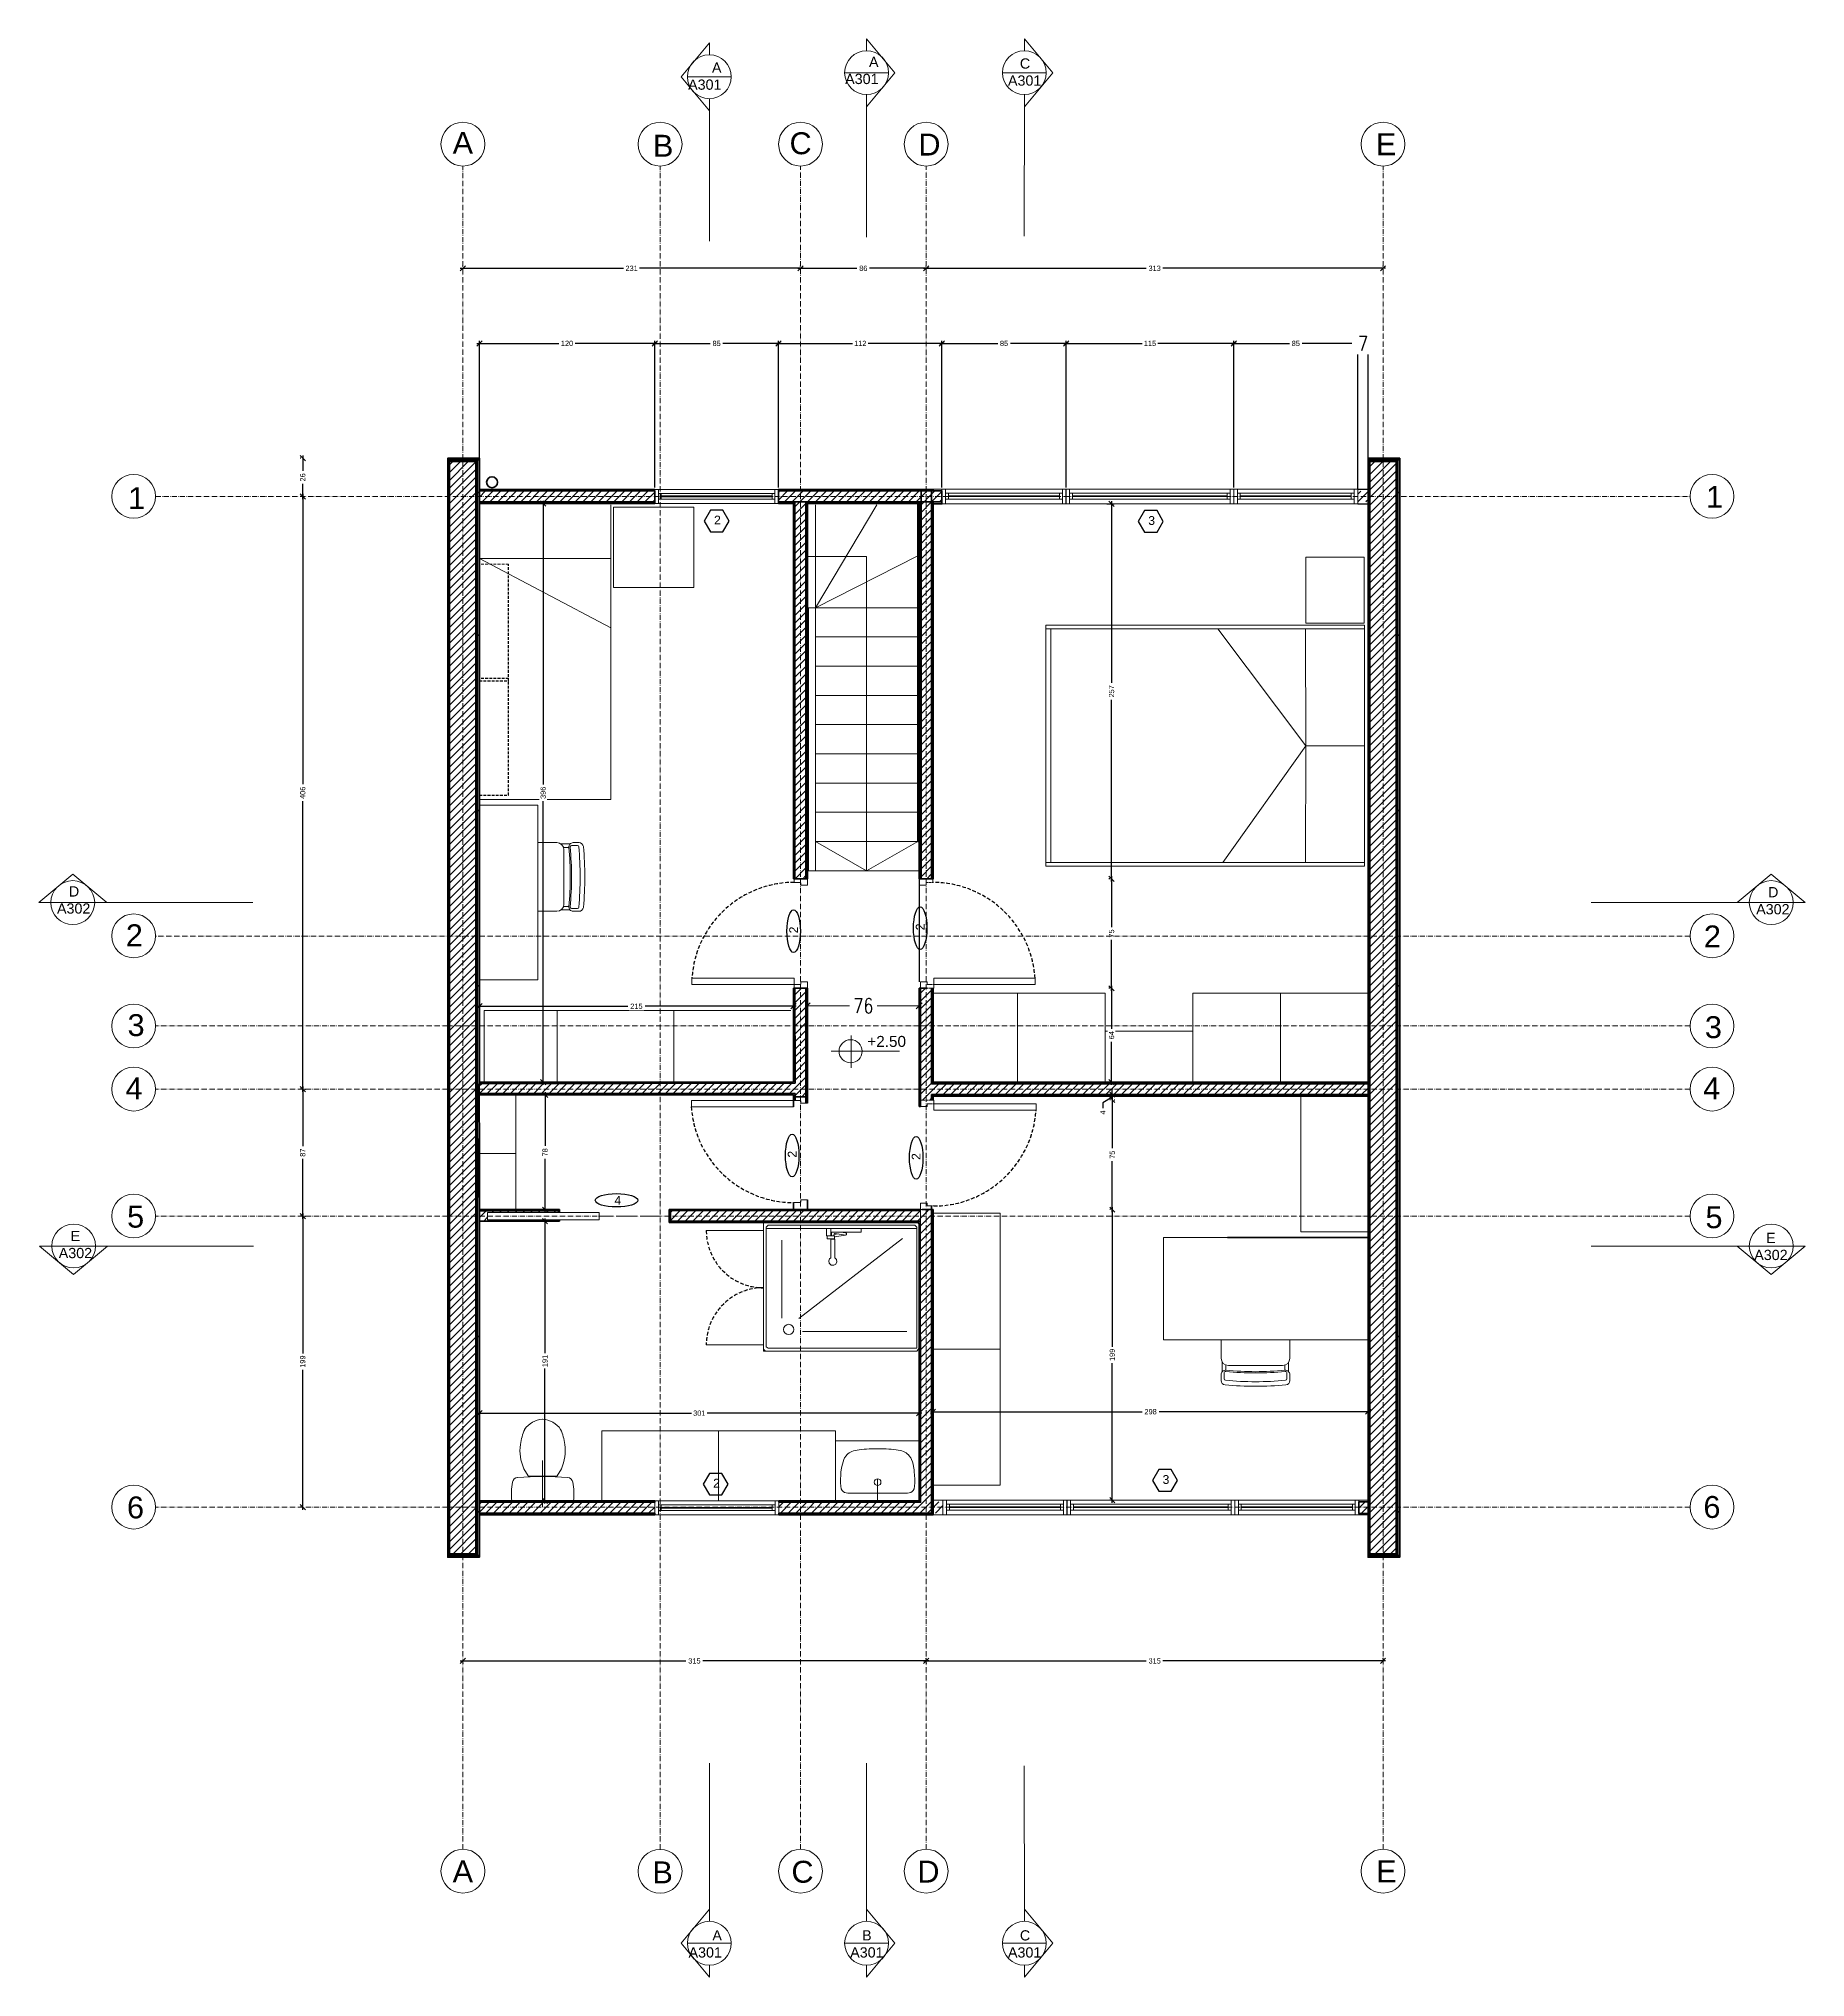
# Model space of a CAD drawing. Header units: inches. Extents: x 1080 to 7442, y 249 to 3242.
# Drawn here: x 3054 to 4263, y 1865 to 3192 of the extents above; entities that cross this region are included whole.
import ezdxf

# ---------------------------------------------------------------- set-up
doc = ezdxf.new("R2010")
doc.units = ezdxf.units.IN
doc.header["$MEASUREMENT"] = 0
for name, pattern in [('ACAD_ISO10W100', [18, 12, -3, 0, -3]), ('CENTER', [2, 1.25, -0.25, 0.25, -0.25]), ('HIDDEN', [0.375, 0.25, -0.125])]:
    doc.linetypes.add(name, pattern=pattern)
for name, color, linetype, lineweight in [('ARREDI', 8, 'Continuous', 18), ('CAMPITURE', 7, 'Continuous', 25), ('INFISSI', 130, 'Continuous', 13), ('NUMERAZIONE', 30, 'Continuous', 25), ('quote nuove', 253, 'Continuous', 18), ('STRUTTURA', 7, 'Continuous', 35)]:
    doc.layers.add(name, color=color, linetype=linetype, lineweight=lineweight)
doc.styles.add('ARIAL', font='Arial.ttf')
doc.styles.add('E-ROMANS', font='romans.shx', dxfattribs={"width": 0.8})
doc.styles.get("Standard").update_dxf_attribs({"font": 'Arial.ttf'})
doc.dimstyles.new('Copia di 1', dxfattribs={"dimscale": 0.001, "dimtxt": 10000, "dimasz": 4000, "dimexe": 1.2, "dimexo": 1, "dimgap": 0.1, "dimtad": 0, "dimtoh": 1, "dimdec": 0, "dimzin": 0, "dimdsep": 46, "dimtxsty": 'E-ROMANS', "dimblk": 'OBLIQUE', "dimcen": 1.2, "dimclrd": 256, "dimclre": 256, "dimclrt": 256, "dimadec": 0, "dimazin": 0, "dimtfac": 1, "dimtdec": 0, "dimtmove": 1, "dimatfit": 3, "dimldrblk": 'OPEN90', "dimfxl": 1, "dimtfill": 1, "dimtolj": 1, "dimtzin": 0, "dimlwd": 0, "dimarcsym": 0})
doc.dimstyles.new('TICK_36', dxfattribs={"dimtxt": 3.6, "dimasz": 3.6, "dimexe": 1.8, "dimexo": 1.2, "dimgap": 1.8, "dimtad": 0, "dimdec": 0, "dimzin": 0, "dimdsep": 46, "dimtxsty": 'ARIAL', "dimblk": 'OBLIQUE', "dimcen": 1.8, "dimdle": 1.8, "dimclrd": 256, "dimclrt": 256, "dimadec": 0, "dimazin": 0, "dimtfac": 1, "dimtdec": 0, "dimtmove": 1, "dimatfit": 3, "dimldrblk": 'OPEN90', "dimfxl": 1, "dimtfill": 1, "dimtolj": 1, "dimtzin": 0, "dimarcsym": 0})
pattern_1 = [(45, (-290.078, 2472.9004), (-2.6516504, 2.6516504), [])]

msp = doc.modelspace()

# ---------------------------------------------------------------- texts
at = {"layer": 'NUMERAZIONE', "lineweight": 0}
for s, width, insert, char_height, attachment_point in [('   A      \\PA301', 18.82, (3521.5, 3175.9), 7, 3), ('   A      \\PA301', 18.82, (3629, 3179.8), 7, 3), ('\\pi-7,l7;   C\\PA301', 18.82, (3717.6, 3178.7), 7, 1), ('   D\\PA302', 18.82, (3066.7, 2612), 7, 1), ('   D\\PA302', 18.82, (4229.7, 2611.5), 7, 1), ('+2.50', 21.992, (3621.3, 2509.6), 7.5, 1), ('\\pt7,14;   E\\P\\pi-7,l7,tz;A302', 18.82, (3067.9, 2357.4), 7, 7), ('\\pt7,14;   E\\P\\pi-7,l7,tz;A302', 18.82, (4228.4, 2356.1), 7, 7), ('  A\\PA301', 18.82, (3521.8, 1878.7), 7, 9), ('\\pt7,14;   B\\P\\pi-7,l7,tz;A301', 18.82, (3609.6, 1878.7), 7, 7), ('\\pi-7,l7;   C\\PA301', 18.82, (3717.6, 1878.7), 7, 7)]:
    msp.add_mtext_dynamic_manual_height_columns(s, width=width, gutter_width=12.5, heights=[0], dxfattribs=dict(at, insert=insert, char_height=char_height, attachment_point=attachment_point))
at = {"layer": 'NUMERAZIONE', "ltscale": 0.1, "char_height": 6, "attachment_point": 1}
for s, insert in [('2', (3516.4, 2865.7)), ('3', (3813.6, 2865.4)), ('4', (3448.2, 2400.1)), ('2', (3515.8, 2206.5)), ('3', (3823.4, 2209))]:
    msp.add_mtext_dynamic_manual_height_columns(s, width=0.582, gutter_width=12.5, heights=[0], dxfattribs=dict(at, insert=insert))
for insert, rotation in [((3567.9, 2579.8), 90), ((3654.5, 2581.9), 90), ((3566.9, 2426.3), 89.9999), ((3651.7, 2424.7), 90)]:
    msp.add_mtext_dynamic_manual_height_columns('2', width=0.582, gutter_width=12.5, heights=[0], dxfattribs=dict(at, insert=insert, rotation=rotation))
at = {"layer": 'quote nuove', "color": 253, "lineweight": 0, "char_height": 15, "attachment_point": 1}
for s, insert in [('A', (3337.5, 3128.4)), ('B', (3474.6, 3126.4)), ('D', (3656.3, 3127.2)), ('E', (3969.4, 3127.4)), ('1', (3115.4, 2885.2)), ('1', (4195.4, 2886.1)), ('2', (3113.8, 2586)), ('2', (4193.9, 2585.2)), ('3', (3115, 2524.5)), ('3', (4194.6, 2523.1)), ('4', (3113.6, 2481.2)), ('4', (4193.4, 2481.3)), ('5', (3114.7, 2393.4)), ('5', (4195, 2393)), ('6', (3114.6, 2194.4)), ('6', (4193.6, 2194.7)), ('A', (3337.5, 1945.3)), ('B', (3474.2, 1944.6)), ('C', (3569.4, 1945)), ('D', (3655.6, 1945.1)), ('E', (3969.6, 1945.3))]:
    msp.add_mtext_dynamic_manual_height_columns(s, width=15.192, gutter_width=12.5, heights=[0], dxfattribs=dict(at, insert=insert))
at = {"layer": 'quote nuove', "color": 253, "lineweight": 0, "insert": (3568.1, 3128.1), "char_height": 15, "attachment_point": 1, "style": 'ARIAL'}
msp.add_mtext_dynamic_manual_height_columns('{\\fArial|b0|i0|c0|p0;C} ', width=15.192, gutter_width=12.5, heights=[0], dxfattribs=at)

# ---------------------------------------------------------------- blocks, each defined once
blk = doc.blocks.new('_Oblique')
at = {"color": 0, "linetype": 'ByBlock', "lineweight": -2}
blk.add_line((-0.5, -0.5), (0.5, 0.5), dxfattribs=at)
blk = doc.blocks.new('*D195')
at = {"layer": 'quote nuove', "lineweight": -2, "transparency": 16777216}
for p, q in [((3342.6, 3035), (3454.5, 3035)), ((3577.4, 3035), (3465.5, 3035))]:
    blk.add_line(p, q, dxfattribs=at)
at = {"layer": 'quote nuove', "color": 0, "lineweight": -2, "transparency": 16777216}
for p, q in [((3344.4, 3036.2), (3344.4, 3036.8)), ((3575.6, 3036.2), (3575.6, 3036.8))]:
    blk.add_line(p, q, dxfattribs=at)
at = {"layer": 'quote nuove', "lineweight": -2, "transparency": 16777216, "xscale": 3.6, "yscale": 3.6, "zscale": 3.6, "rotation": 180}
blk.add_blockref('_Oblique', (3344.4, 3035), dxfattribs=at)
at = {"layer": 'quote nuove', "lineweight": -2, "transparency": 16777216, "xscale": 3.6, "yscale": 3.6, "zscale": 3.6}
blk.add_blockref('_Oblique', (3575.6, 3035), dxfattribs=at)
at = {"layer": 'quote nuove', "lineweight": 0, "transparency": 16777216, "insert": (3460, 3035), "char_height": 3.6, "attachment_point": 5, "style": 'ARIAL', "bg_fill": 3, "box_fill_scale": 1.25, "bg_fill_color": 256, "bg_fill_true_color": 13158600, "bg_fill_transparency": 0}
blk.add_mtext('\\A1;231', dxfattribs=at)
blk = doc.blocks.new('_Open90')
at = {"color": 0, "linetype": 'ByBlock', "lineweight": -2}
for p, q in [((0, 0), (-1, 0)), ((-0.5, 0.5), (0, 0)), ((0, 0), (-0.5, -0.5))]:
    blk.add_line(p, q, dxfattribs=at)
blk = doc.blocks.new('*D196')
at = {"layer": 'quote nuove', "lineweight": -2, "transparency": 16777216}
for p, q in [((3573.8, 3035), (3614.2, 3035)), ((3663.4, 3035), (3622.9, 3035))]:
    blk.add_line(p, q, dxfattribs=at)
at = {"layer": 'quote nuove', "color": 0, "lineweight": -2, "transparency": 16777216}
for p, q in [((3575.6, 3036.2), (3575.6, 3036.8)), ((3661.6, 3036.2), (3661.6, 3036.8))]:
    blk.add_line(p, q, dxfattribs=at)
at = {"layer": 'quote nuove', "lineweight": -2, "transparency": 16777216, "xscale": 3.6, "yscale": 3.6, "zscale": 3.6, "rotation": 180}
blk.add_blockref('_Oblique', (3575.6, 3035), dxfattribs=at)
at = {"layer": 'quote nuove', "lineweight": -2, "transparency": 16777216, "xscale": 3.6, "yscale": 3.6, "zscale": 3.6}
blk.add_blockref('_Oblique', (3661.6, 3035), dxfattribs=at)
at = {"layer": 'quote nuove', "lineweight": 0, "transparency": 16777216, "insert": (3618.6, 3035), "char_height": 3.6, "attachment_point": 5, "style": 'ARIAL', "bg_fill": 3, "box_fill_scale": 1.25, "bg_fill_color": 256, "bg_fill_true_color": 13158600, "bg_fill_transparency": 0}
blk.add_mtext('\\A1;86', dxfattribs=at)
blk = doc.blocks.new('*D197')
at = {"layer": 'quote nuove', "lineweight": -2, "transparency": 16777216}
for p, q in [((3659.8, 3035), (3812.2, 3035)), ((3976.1, 3035), (3823.7, 3035))]:
    blk.add_line(p, q, dxfattribs=at)
at = {"layer": 'quote nuove', "color": 0, "lineweight": -2, "transparency": 16777216}
for p, q in [((3661.6, 3036.2), (3661.6, 3036.8)), ((3974.3, 3036.2), (3974.3, 3036.8))]:
    blk.add_line(p, q, dxfattribs=at)
at = {"layer": 'quote nuove', "lineweight": -2, "transparency": 16777216, "xscale": 3.6, "yscale": 3.6, "zscale": 3.6, "rotation": 180}
blk.add_blockref('_Oblique', (3661.6, 3035), dxfattribs=at)
at = {"layer": 'quote nuove', "lineweight": -2, "transparency": 16777216, "xscale": 3.6, "yscale": 3.6, "zscale": 3.6}
blk.add_blockref('_Oblique', (3974.3, 3035), dxfattribs=at)
at = {"layer": 'quote nuove', "lineweight": 0, "transparency": 16777216, "insert": (3818, 3035), "char_height": 3.6, "attachment_point": 5, "style": 'ARIAL', "bg_fill": 3, "box_fill_scale": 1.25, "bg_fill_color": 256, "bg_fill_true_color": 13158600, "bg_fill_transparency": 0}
blk.add_mtext('\\A1;313', dxfattribs=at)
blk = doc.blocks.new('*D198')
at = {"layer": 'quote nuove', "color": 0, "lineweight": -2, "transparency": 16777216}
for p, q in [((3661.6, 2083), (3661.6, 2083.6)), ((3344.4, 2080.6), (3344.4, 2080))]:
    blk.add_line(p, q, dxfattribs=at)
at = {"layer": 'quote nuove', "lineweight": -2, "transparency": 16777216}
for p, q in [((3342.6, 2081.8), (3497.2, 2081.8)), ((3663.4, 2081.8), (3508.8, 2081.8))]:
    blk.add_line(p, q, dxfattribs=at)
at = {"layer": 'quote nuove', "lineweight": -2, "transparency": 16777216, "xscale": 3.6, "yscale": 3.6, "zscale": 3.6, "rotation": 180}
blk.add_blockref('_Oblique', (3344.4, 2081.8), dxfattribs=at)
at = {"layer": 'quote nuove', "lineweight": -2, "transparency": 16777216, "xscale": 3.6, "yscale": 3.6, "zscale": 3.6}
blk.add_blockref('_Oblique', (3661.6, 2081.8), dxfattribs=at)
at = {"layer": 'quote nuove', "lineweight": 0, "transparency": 16777216, "insert": (3503, 2081.8), "char_height": 3.6, "attachment_point": 5, "style": 'ARIAL', "bg_fill": 3, "box_fill_scale": 1.25, "bg_fill_color": 256, "bg_fill_true_color": 13158600, "bg_fill_transparency": 0}
blk.add_mtext('\\A1;315', dxfattribs=at)
blk = doc.blocks.new('*D199')
at = {"layer": 'quote nuove', "color": 0, "lineweight": -2, "transparency": 16777216}
for p, q in [((3974.3, 2083), (3974.3, 2083.6)), ((3661.6, 2080.6), (3661.6, 2080))]:
    blk.add_line(p, q, dxfattribs=at)
at = {"layer": 'quote nuove', "lineweight": -2, "transparency": 16777216}
for p, q in [((3659.8, 2081.8), (3812.2, 2081.8)), ((3976.1, 2081.8), (3823.7, 2081.8))]:
    blk.add_line(p, q, dxfattribs=at)
at = {"layer": 'quote nuove', "lineweight": -2, "transparency": 16777216, "xscale": 3.6, "yscale": 3.6, "zscale": 3.6, "rotation": 180}
blk.add_blockref('_Oblique', (3661.6, 2081.8), dxfattribs=at)
at = {"layer": 'quote nuove', "lineweight": -2, "transparency": 16777216, "xscale": 3.6, "yscale": 3.6, "zscale": 3.6}
blk.add_blockref('_Oblique', (3974.3, 2081.8), dxfattribs=at)
at = {"layer": 'quote nuove', "lineweight": 0, "transparency": 16777216, "insert": (3818, 2081.8), "char_height": 3.6, "attachment_point": 5, "style": 'ARIAL', "bg_fill": 3, "box_fill_scale": 1.25, "bg_fill_color": 256, "bg_fill_true_color": 13158600, "bg_fill_transparency": 0}
blk.add_mtext('\\A1;315', dxfattribs=at)
blk = doc.blocks.new('*D200')
at = {"layer": 'quote nuove', "lineweight": -2, "transparency": 16777216}
for p, q in [((3234.9, 2388.1), (3234.9, 2292.3)), ((3234.9, 2185.3), (3234.9, 2281.1))]:
    blk.add_line(p, q, dxfattribs=at)
at = {"layer": 'quote nuove', "color": 0, "lineweight": -2, "transparency": 16777216}
for p, q in [((3236.1, 2386.3), (3236.7, 2386.3)), ((3233.7, 2187.1), (3233.1, 2187.1))]:
    blk.add_line(p, q, dxfattribs=at)
at = {"layer": 'quote nuove', "lineweight": -2, "transparency": 16777216, "xscale": 3.6, "yscale": 3.6, "zscale": 3.6}
for p, rotation in [((3234.9, 2386.3), 90), ((3234.9, 2187.1), 270)]:
    blk.add_blockref('_Oblique', p, dxfattribs=dict(at, rotation=rotation))
at = {"layer": 'quote nuove', "lineweight": 0, "transparency": 16777216, "insert": (3234.9, 2286.7), "char_height": 3.6, "attachment_point": 5, "rotation": 90, "style": 'ARIAL', "bg_fill": 3, "box_fill_scale": 1.25, "bg_fill_color": 256, "bg_fill_true_color": 13158600, "bg_fill_transparency": 0}
blk.add_mtext('\\A1;199', dxfattribs=at)
blk = doc.blocks.new('*D201')
at = {"layer": 'quote nuove', "color": 0, "lineweight": -2, "transparency": 16777216}
for p, q in [((3233.7, 2473.2), (3233.1, 2473.2)), ((3233.7, 2386.3), (3233.1, 2386.3))]:
    blk.add_line(p, q, dxfattribs=at)
at = {"layer": 'quote nuove', "lineweight": -2, "transparency": 16777216}
for p, q in [((3234.9, 2475), (3234.9, 2434.1)), ((3234.9, 2384.5), (3234.9, 2425.4))]:
    blk.add_line(p, q, dxfattribs=at)
at = {"layer": 'quote nuove', "lineweight": -2, "transparency": 16777216, "xscale": 3.6, "yscale": 3.6, "zscale": 3.6}
for p, rotation in [((3234.9, 2473.2), 90), ((3234.9, 2386.3), 270)]:
    blk.add_blockref('_Oblique', p, dxfattribs=dict(at, rotation=rotation))
at = {"layer": 'quote nuove', "lineweight": 0, "transparency": 16777216, "insert": (3234.9, 2429.7), "char_height": 3.6, "attachment_point": 5, "rotation": 90, "style": 'ARIAL', "bg_fill": 3, "box_fill_scale": 1.25, "bg_fill_color": 256, "bg_fill_true_color": 13158600, "bg_fill_transparency": 0}
blk.add_mtext('\\A1;87', dxfattribs=at)
blk = doc.blocks.new('*D202')
at = {"layer": 'quote nuove', "lineweight": -2, "transparency": 16777216}
for p, q in [((3234.9, 2880.7), (3234.9, 2681.9)), ((3234.9, 2471.4), (3234.9, 2670.2))]:
    blk.add_line(p, q, dxfattribs=at)
at = {"layer": 'quote nuove', "color": 0, "lineweight": -2, "transparency": 16777216}
for p, q in [((3233.7, 2878.9), (3233.1, 2878.9)), ((3236.1, 2473.2), (3236.7, 2473.2))]:
    blk.add_line(p, q, dxfattribs=at)
at = {"layer": 'quote nuove', "lineweight": -2, "transparency": 16777216, "xscale": 3.6, "yscale": 3.6, "zscale": 3.6}
for p, rotation in [((3234.9, 2878.9), 90), ((3234.9, 2473.2), 270)]:
    blk.add_blockref('_Oblique', p, dxfattribs=dict(at, rotation=rotation))
at = {"layer": 'quote nuove', "lineweight": 0, "transparency": 16777216, "insert": (3234.9, 2676), "char_height": 3.6, "attachment_point": 5, "rotation": 90, "style": 'ARIAL', "bg_fill": 3, "box_fill_scale": 1.25, "bg_fill_color": 256, "bg_fill_true_color": 13158600, "bg_fill_transparency": 0}
blk.add_mtext('\\A1;406', dxfattribs=at)
blk = doc.blocks.new('*D203')
at = {"layer": 'quote nuove', "lineweight": -2, "transparency": 16777216}
for p, q in [((3234.9, 2906.8), (3234.9, 2896.4)), ((3234.9, 2877.1), (3234.9, 2887.5))]:
    blk.add_line(p, q, dxfattribs=at)
at = {"layer": 'quote nuove', "color": 0, "lineweight": -2, "transparency": 16777216}
for p, q in [((3233.7, 2905), (3233.1, 2905)), ((3233.7, 2878.9), (3233.1, 2878.9))]:
    blk.add_line(p, q, dxfattribs=at)
at = {"layer": 'quote nuove', "lineweight": -2, "transparency": 16777216, "xscale": 3.6, "yscale": 3.6, "zscale": 3.6}
for p, rotation in [((3234.9, 2905), 90), ((3234.9, 2878.9), 270)]:
    blk.add_blockref('_Oblique', p, dxfattribs=dict(at, rotation=rotation))
at = {"layer": 'quote nuove', "lineweight": 0, "transparency": 16777216, "insert": (3234.9, 2891.9), "char_height": 3.6, "attachment_point": 5, "rotation": 90, "style": 'ARIAL', "bg_fill": 3, "box_fill_scale": 1.25, "bg_fill_color": 256, "bg_fill_true_color": 13158600, "bg_fill_transparency": 0}
blk.add_mtext('\\A1;26', dxfattribs=at)
blk = doc.blocks.new('*D238')
at = {"layer": 'quote nuove', "color": 0, "lineweight": -2, "transparency": 16777216}
for p, q in [((3785.3, 2873.8), (3790.3, 2873.8)), ((3787.3, 2617.2), (3786.7, 2617.2))]:
    blk.add_line(p, q, dxfattribs=at)
at = {"layer": 'quote nuove', "lineweight": -2, "transparency": 16777216}
for p, q in [((3788.5, 2875.6), (3788.5, 2751.3)), ((3788.5, 2615.4), (3788.5, 2739.7))]:
    blk.add_line(p, q, dxfattribs=at)
at = {"layer": 'quote nuove', "lineweight": -2, "transparency": 16777216, "xscale": 3.6, "yscale": 3.6, "zscale": 3.6}
for p, rotation in [((3788.5, 2873.8), 90), ((3788.5, 2617.2), 270)]:
    blk.add_blockref('_Oblique', p, dxfattribs=dict(at, rotation=rotation))
at = {"layer": 'quote nuove', "lineweight": 0, "transparency": 16777216, "insert": (3788.5, 2745.5), "char_height": 3.6, "attachment_point": 5, "rotation": 90, "style": 'ARIAL', "bg_fill": 3, "box_fill_scale": 1.25, "bg_fill_color": 256, "bg_fill_true_color": 13158600, "bg_fill_transparency": 0}
blk.add_mtext('\\A1;257', dxfattribs=at)
blk = doc.blocks.new('*D239')
at = {"layer": 'quote nuove', "color": 0, "lineweight": -2, "transparency": 16777216}
for p, q in [((3409.5, 2382.9), (3398.9, 2382.9)), ((3429.2, 2191.4), (3398.9, 2191.4))]:
    blk.add_line(p, q, dxfattribs=at)
at = {"layer": 'quote nuove', "lineweight": -2, "transparency": 16777216}
for p, q in [((3400.7, 2384.7), (3400.7, 2292.4)), ((3400.7, 2189.6), (3400.7, 2281.9))]:
    blk.add_line(p, q, dxfattribs=at)
at = {"layer": 'quote nuove', "lineweight": -2, "transparency": 16777216, "xscale": 3.6, "yscale": 3.6, "zscale": 3.6}
for p, rotation in [((3400.7, 2382.9), 90), ((3400.7, 2191.4), 270)]:
    blk.add_blockref('_Oblique', p, dxfattribs=dict(at, rotation=rotation))
at = {"layer": 'quote nuove', "lineweight": 0, "transparency": 16777216, "insert": (3400.7, 2287.1), "char_height": 3.6, "attachment_point": 5, "rotation": 90, "style": 'ARIAL', "bg_fill": 3, "box_fill_scale": 1.25, "bg_fill_color": 256, "bg_fill_true_color": 13158600, "bg_fill_transparency": 0}
blk.add_mtext('\\A1;191', dxfattribs=at)
blk = doc.blocks.new('*D204')
at = {"layer": 'quote nuove', "color": 0, "lineweight": -2, "transparency": 16777216}
for p, q in [((3399.6, 2469.2), (3399, 2469.2)), ((3399.6, 2390.7), (3399, 2390.7))]:
    blk.add_line(p, q, dxfattribs=at)
at = {"layer": 'quote nuove', "lineweight": -2, "transparency": 16777216}
for p, q in [((3400.8, 2471), (3400.8, 2434.3)), ((3400.8, 2388.9), (3400.8, 2425.5))]:
    blk.add_line(p, q, dxfattribs=at)
at = {"layer": 'quote nuove', "lineweight": -2, "transparency": 16777216, "xscale": 3.6, "yscale": 3.6, "zscale": 3.6}
for p, rotation in [((3400.8, 2469.2), 90), ((3400.8, 2390.7), 270)]:
    blk.add_blockref('_Oblique', p, dxfattribs=dict(at, rotation=rotation))
at = {"layer": 'quote nuove', "lineweight": 0, "transparency": 16777216, "insert": (3400.8, 2429.9), "char_height": 3.6, "attachment_point": 5, "rotation": 90, "style": 'ARIAL', "bg_fill": 3, "box_fill_scale": 1.25, "bg_fill_color": 256, "bg_fill_true_color": 13158600, "bg_fill_transparency": 0}
blk.add_mtext('\\A1;78', dxfattribs=at)
blk = doc.blocks.new('*D205')
at = {"layer": 'quote nuove', "color": 0, "lineweight": -2, "transparency": 16777216}
for p, q in [((3398.3, 2874.1), (3397.7, 2874.1)), ((3398.3, 2477.9), (3397.7, 2477.9))]:
    blk.add_line(p, q, dxfattribs=at)
at = {"layer": 'quote nuove', "lineweight": -2, "transparency": 16777216}
for p, q in [((3399.5, 2875.9), (3399.5, 2681.8)), ((3399.5, 2476.1), (3399.5, 2670.3))]:
    blk.add_line(p, q, dxfattribs=at)
at = {"layer": 'quote nuove', "lineweight": -2, "transparency": 16777216, "xscale": 3.6, "yscale": 3.6, "zscale": 3.6}
for p, rotation in [((3399.5, 2874.1), 90), ((3399.5, 2477.9), 270)]:
    blk.add_blockref('_Oblique', p, dxfattribs=dict(at, rotation=rotation))
at = {"layer": 'quote nuove', "lineweight": 0, "transparency": 16777216, "insert": (3399.5, 2676), "char_height": 3.6, "attachment_point": 5, "rotation": 90, "style": 'ARIAL', "bg_fill": 3, "box_fill_scale": 1.25, "bg_fill_color": 256, "bg_fill_true_color": 13158600, "bg_fill_transparency": 0}
blk.add_mtext('\\A1;396', dxfattribs=at)
blk = doc.blocks.new('*D240')
at = {"layer": 'quote nuove', "color": 0, "lineweight": -2, "transparency": 16777216}
for p, q in [((3355.8, 2536.3), (3355.8, 2528.1)), ((3570.8, 2531.1), (3570.8, 2531.7))]:
    blk.add_line(p, q, dxfattribs=at)
at = {"layer": 'quote nuove', "lineweight": -2, "transparency": 16777216}
for p, q in [((3354, 2529.9), (3457.5, 2529.9)), ((3572.6, 2529.9), (3469.2, 2529.9))]:
    blk.add_line(p, q, dxfattribs=at)
at = {"layer": 'quote nuove', "lineweight": -2, "transparency": 16777216, "xscale": 3.6, "yscale": 3.6, "zscale": 3.6, "rotation": 180}
blk.add_blockref('_Oblique', (3355.8, 2529.9), dxfattribs=at)
at = {"layer": 'quote nuove', "lineweight": -2, "transparency": 16777216, "xscale": 3.6, "yscale": 3.6, "zscale": 3.6}
blk.add_blockref('_Oblique', (3570.8, 2529.9), dxfattribs=at)
at = {"layer": 'quote nuove', "lineweight": 0, "transparency": 16777216, "insert": (3463.3, 2529.9), "char_height": 3.6, "attachment_point": 5, "style": 'ARIAL', "bg_fill": 3, "box_fill_scale": 1.25, "bg_fill_color": 256, "bg_fill_true_color": 13158600, "bg_fill_transparency": 0}
blk.add_mtext('\\A1;215', dxfattribs=at)
blk = doc.blocks.new('*D206')
at = {"layer": 'ARREDI', "linetype": 'ACAD_ISO10W100', "lineweight": -2, "transparency": 16777216}
for p, q in [((3580.3, 2530.2), (3580.3, 2530.2)), ((3656.8, 2530.2), (3656.8, 2530.2))]:
    blk.add_line(p, q, dxfattribs=at)
at = {"layer": 'ARREDI', "lineweight": 0, "transparency": 16777216}
for p, q in [((3580.3, 2530.2), (3612.1, 2530.2)), ((3656.8, 2530.2), (3625.1, 2530.2))]:
    blk.add_line(p, q, dxfattribs=at)
at = {"layer": 'ARREDI', "lineweight": 0, "transparency": 16777216, "xscale": 4, "yscale": 4, "zscale": 4, "rotation": 180}
blk.add_blockref('_Oblique', (3580.3, 2530.2), dxfattribs=at)
at = {"layer": 'ARREDI', "lineweight": 0, "transparency": 16777216, "xscale": 4, "yscale": 4, "zscale": 4}
blk.add_blockref('_Oblique', (3656.8, 2530.2), dxfattribs=at)
at = {"layer": 'ARREDI', "transparency": 16777216, "insert": (3618.6, 2530.2), "char_height": 10, "attachment_point": 5, "style": 'E-ROMANS', "bg_fill": 3, "box_fill_scale": 1.25, "bg_fill_color": 256, "bg_fill_true_color": 13158600, "bg_fill_transparency": 0}
blk.add_mtext('\\A1;76', dxfattribs=at)
blk = doc.blocks.new('*D207')
at = {"layer": 'quote nuove', "lineweight": -2, "transparency": 16777216}
for p, q in [((3664.5, 2252.4), (3809.4, 2252.4)), ((3965.9, 2252.4), (3821.1, 2252.4))]:
    blk.add_line(p, q, dxfattribs=at)
at = {"layer": 'quote nuove', "color": 0, "lineweight": -2, "transparency": 16777216}
for p, q in [((3666.3, 2253.6), (3666.3, 2254.2)), ((3964.1, 2253.6), (3964.1, 2254.2))]:
    blk.add_line(p, q, dxfattribs=at)
at = {"layer": 'quote nuove', "lineweight": -2, "transparency": 16777216, "xscale": 3.6, "yscale": 3.6, "zscale": 3.6, "rotation": 180}
blk.add_blockref('_Oblique', (3666.3, 2252.4), dxfattribs=at)
at = {"layer": 'quote nuove', "lineweight": -2, "transparency": 16777216, "xscale": 3.6, "yscale": 3.6, "zscale": 3.6}
blk.add_blockref('_Oblique', (3964.1, 2252.4), dxfattribs=at)
at = {"layer": 'quote nuove', "lineweight": 0, "transparency": 16777216, "insert": (3815.2, 2252.4), "char_height": 3.6, "attachment_point": 5, "style": 'ARIAL', "bg_fill": 3, "box_fill_scale": 1.25, "bg_fill_color": 256, "bg_fill_true_color": 13158600, "bg_fill_transparency": 0}
blk.add_mtext('\\A1;298', dxfattribs=at)
blk = doc.blocks.new('*D241')
at = {"layer": 'quote nuove', "color": 0, "lineweight": -2, "transparency": 16777216}
for p, q in [((3355.8, 2905.1), (3355.8, 2985.4)), ((3475.8, 2884.9), (3475.8, 2985.4))]:
    blk.add_line(p, q, dxfattribs=at)
at = {"layer": 'quote nuove', "lineweight": -2, "transparency": 16777216}
for p, q in [((3354, 2983.6), (3410.2, 2983.6)), ((3477.6, 2983.6), (3421.4, 2983.6))]:
    blk.add_line(p, q, dxfattribs=at)
at = {"layer": 'quote nuove', "lineweight": -2, "transparency": 16777216, "xscale": 3.6, "yscale": 3.6, "zscale": 3.6, "rotation": 180}
blk.add_blockref('_Oblique', (3355.8, 2983.6), dxfattribs=at)
at = {"layer": 'quote nuove', "lineweight": -2, "transparency": 16777216, "xscale": 3.6, "yscale": 3.6, "zscale": 3.6}
blk.add_blockref('_Oblique', (3475.8, 2983.6), dxfattribs=at)
at = {"layer": 'quote nuove', "lineweight": 0, "transparency": 16777216, "insert": (3415.8, 2983.6), "char_height": 3.6, "attachment_point": 5, "style": 'ARIAL', "bg_fill": 3, "box_fill_scale": 1.25, "bg_fill_color": 256, "bg_fill_true_color": 13158600, "bg_fill_transparency": 0}
blk.add_mtext('\\A1;120', dxfattribs=at)
blk = doc.blocks.new('*D208')
at = {"layer": 'quote nuove', "color": 0, "lineweight": -2, "transparency": 16777216}
for p, q in [((3475.8, 2884.9), (3475.8, 2985.4)), ((3560.5, 2884.9), (3560.5, 2985.4))]:
    blk.add_line(p, q, dxfattribs=at)
at = {"layer": 'quote nuove', "lineweight": -2, "transparency": 16777216}
for p, q in [((3474, 2983.6), (3513.8, 2983.6)), ((3562.3, 2983.6), (3522.5, 2983.6))]:
    blk.add_line(p, q, dxfattribs=at)
at = {"layer": 'quote nuove', "lineweight": -2, "transparency": 16777216, "xscale": 3.6, "yscale": 3.6, "zscale": 3.6, "rotation": 180}
blk.add_blockref('_Oblique', (3475.8, 2983.6), dxfattribs=at)
at = {"layer": 'quote nuove', "lineweight": -2, "transparency": 16777216, "xscale": 3.6, "yscale": 3.6, "zscale": 3.6}
blk.add_blockref('_Oblique', (3560.5, 2983.6), dxfattribs=at)
at = {"layer": 'quote nuove', "lineweight": 0, "transparency": 16777216, "insert": (3518.2, 2983.6), "char_height": 3.6, "attachment_point": 5, "style": 'ARIAL', "bg_fill": 3, "box_fill_scale": 1.25, "bg_fill_color": 256, "bg_fill_true_color": 13158600, "bg_fill_transparency": 0}
blk.add_mtext('\\A1;85', dxfattribs=at)
blk = doc.blocks.new('*D242')
at = {"layer": 'quote nuove', "color": 0, "lineweight": -2, "transparency": 16777216}
for p, q in [((3560.5, 2884.9), (3560.5, 2985.4)), ((3672.4, 2885), (3672.4, 2985.4))]:
    blk.add_line(p, q, dxfattribs=at)
at = {"layer": 'quote nuove', "lineweight": -2, "transparency": 16777216}
for p, q in [((3558.7, 2983.6), (3611.1, 2983.6)), ((3674.2, 2983.6), (3621.9, 2983.6))]:
    blk.add_line(p, q, dxfattribs=at)
at = {"layer": 'quote nuove', "lineweight": -2, "transparency": 16777216, "xscale": 3.6, "yscale": 3.6, "zscale": 3.6, "rotation": 180}
blk.add_blockref('_Oblique', (3560.5, 2983.6), dxfattribs=at)
at = {"layer": 'quote nuove', "lineweight": -2, "transparency": 16777216, "xscale": 3.6, "yscale": 3.6, "zscale": 3.6}
blk.add_blockref('_Oblique', (3672.4, 2983.6), dxfattribs=at)
at = {"layer": 'quote nuove', "lineweight": 0, "transparency": 16777216, "insert": (3616.5, 2983.6), "char_height": 3.6, "attachment_point": 5, "style": 'ARIAL', "bg_fill": 3, "box_fill_scale": 1.25, "bg_fill_color": 256, "bg_fill_true_color": 13158600, "bg_fill_transparency": 0}
blk.add_mtext('\\A1;112', dxfattribs=at)
blk = doc.blocks.new('*D243')
at = {"layer": 'quote nuove', "color": 0, "lineweight": -2, "transparency": 16777216}
for p, q in [((3672.4, 2885), (3672.4, 2985.4)), ((3757.4, 2885), (3757.4, 2985.4))]:
    blk.add_line(p, q, dxfattribs=at)
at = {"layer": 'quote nuove', "lineweight": -2, "transparency": 16777216}
for p, q in [((3670.6, 2983.6), (3710.6, 2983.6)), ((3759.2, 2983.6), (3719.3, 2983.6))]:
    blk.add_line(p, q, dxfattribs=at)
at = {"layer": 'quote nuove', "lineweight": -2, "transparency": 16777216, "xscale": 3.6, "yscale": 3.6, "zscale": 3.6, "rotation": 180}
blk.add_blockref('_Oblique', (3672.4, 2983.6), dxfattribs=at)
at = {"layer": 'quote nuove', "lineweight": -2, "transparency": 16777216, "xscale": 3.6, "yscale": 3.6, "zscale": 3.6}
blk.add_blockref('_Oblique', (3757.4, 2983.6), dxfattribs=at)
at = {"layer": 'quote nuove', "lineweight": 0, "transparency": 16777216, "insert": (3714.9, 2983.6), "char_height": 3.6, "attachment_point": 5, "style": 'ARIAL', "bg_fill": 3, "box_fill_scale": 1.25, "bg_fill_color": 256, "bg_fill_true_color": 13158600, "bg_fill_transparency": 0}
blk.add_mtext('\\A1;85', dxfattribs=at)
blk = doc.blocks.new('*D244')
at = {"layer": 'quote nuove', "color": 0, "lineweight": -2, "transparency": 16777216}
for p, q in [((3757.4, 2885), (3757.4, 2985.4)), ((3872.1, 2885), (3872.1, 2985.4))]:
    blk.add_line(p, q, dxfattribs=at)
at = {"layer": 'quote nuove', "lineweight": -2, "transparency": 16777216}
for p, q in [((3755.6, 2983.6), (3809.4, 2983.6)), ((3873.9, 2983.6), (3820.2, 2983.6))]:
    blk.add_line(p, q, dxfattribs=at)
at = {"layer": 'quote nuove', "lineweight": -2, "transparency": 16777216, "xscale": 3.6, "yscale": 3.6, "zscale": 3.6, "rotation": 180}
blk.add_blockref('_Oblique', (3757.4, 2983.6), dxfattribs=at)
at = {"layer": 'quote nuove', "lineweight": -2, "transparency": 16777216, "xscale": 3.6, "yscale": 3.6, "zscale": 3.6}
blk.add_blockref('_Oblique', (3872.1, 2983.6), dxfattribs=at)
at = {"layer": 'quote nuove', "lineweight": 0, "transparency": 16777216, "insert": (3814.8, 2983.6), "char_height": 3.6, "attachment_point": 5, "style": 'ARIAL', "bg_fill": 3, "box_fill_scale": 1.25, "bg_fill_color": 256, "bg_fill_true_color": 13158600, "bg_fill_transparency": 0}
blk.add_mtext('\\A1;115', dxfattribs=at)
blk = doc.blocks.new('*D209')
at = {"layer": 'quote nuove', "color": 0, "lineweight": -2, "transparency": 16777216}
for p, q in [((3872.1, 2885), (3872.1, 2985.4)), ((3957.1, 2885), (3957.1, 2985.4))]:
    blk.add_line(p, q, dxfattribs=at)
at = {"layer": 'quote nuove', "lineweight": -2, "transparency": 16777216}
for p, q in [((3870.3, 2983.6), (3910.3, 2983.6)), ((3958.9, 2983.6), (3919, 2983.6))]:
    blk.add_line(p, q, dxfattribs=at)
at = {"layer": 'quote nuove', "lineweight": -2, "transparency": 16777216, "xscale": 3.6, "yscale": 3.6, "zscale": 3.6, "rotation": 180}
blk.add_blockref('_Oblique', (3872.1, 2983.6), dxfattribs=at)
at = {"layer": 'quote nuove', "lineweight": -2, "transparency": 16777216, "xscale": 3.6, "yscale": 3.6, "zscale": 3.6}
blk.add_blockref('_Oblique', (3957.1, 2983.6), dxfattribs=at)
at = {"layer": 'quote nuove', "lineweight": 0, "transparency": 16777216, "insert": (3914.6, 2983.6), "char_height": 3.6, "attachment_point": 5, "style": 'ARIAL', "bg_fill": 3, "box_fill_scale": 1.25, "bg_fill_color": 256, "bg_fill_true_color": 13158600, "bg_fill_transparency": 0}
blk.add_mtext('\\A1;85', dxfattribs=at)
blk = doc.blocks.new('*D245')
at = {"layer": 'quote nuove', "linetype": 'ByBlock', "lineweight": -2, "transparency": 16777216}
for p, q in [((3957.1, 2883.8), (3957.1, 2983.6)), ((3964.1, 2883.8), (3964.1, 2983.6))]:
    blk.add_line(p, q, dxfattribs=at)
at = {"layer": 'quote nuove', "lineweight": 0, "transparency": 16777216}
for p, q in [((3957.1, 2983.6), (3958, 2983.6)), ((3964.1, 2983.6), (3963.3, 2983.6))]:
    blk.add_line(p, q, dxfattribs=at)
at = {"layer": 'quote nuove', "lineweight": 0, "transparency": 16777216, "xscale": 4, "yscale": 4, "zscale": 4, "rotation": 180}
blk.add_blockref('_Oblique', (3957.1, 2983.6), dxfattribs=at)
at = {"layer": 'quote nuove', "lineweight": 0, "transparency": 16777216, "xscale": 4, "yscale": 4, "zscale": 4}
blk.add_blockref('_Oblique', (3964.1, 2983.6), dxfattribs=at)
at = {"layer": 'quote nuove', "lineweight": 0, "transparency": 16777216, "insert": (3960.6, 2983.6), "char_height": 10, "attachment_point": 5, "style": 'E-ROMANS', "bg_fill": 3, "box_fill_scale": 1.25, "bg_fill_color": 256, "bg_fill_true_color": 13158600, "bg_fill_transparency": 0}
blk.add_mtext('\\A1;7', dxfattribs=at)
blk = doc.blocks.new('*D216')
at = {"layer": 'quote nuove', "color": 0, "lineweight": -2, "transparency": 16777216}
for p, q in [((3787.3, 2542.2), (3786.7, 2542.2)), ((3787.3, 2477.9), (3786.7, 2477.9))]:
    blk.add_line(p, q, dxfattribs=at)
at = {"layer": 'quote nuove', "lineweight": -2, "transparency": 16777216}
for p, q in [((3788.5, 2544), (3788.5, 2514.5)), ((3788.5, 2476.1), (3788.5, 2505.6))]:
    blk.add_line(p, q, dxfattribs=at)
at = {"layer": 'quote nuove', "lineweight": -2, "transparency": 16777216, "xscale": 3.6, "yscale": 3.6, "zscale": 3.6}
for p, rotation in [((3788.5, 2542.2), 90), ((3788.5, 2477.9), 270)]:
    blk.add_blockref('_Oblique', p, dxfattribs=dict(at, rotation=rotation))
at = {"layer": 'quote nuove', "lineweight": 0, "transparency": 16777216, "insert": (3788.5, 2510.1), "char_height": 3.6, "attachment_point": 5, "rotation": 90, "style": 'ARIAL', "bg_fill": 3, "box_fill_scale": 1.25, "bg_fill_color": 256, "bg_fill_true_color": 13158600, "bg_fill_transparency": 0}
blk.add_mtext('\\A1;64', dxfattribs=at)
blk = doc.blocks.new('*D217')
at = {"layer": 'quote nuove', "color": 0, "lineweight": -2, "transparency": 16777216}
for p, q in [((3787.3, 2617.2), (3786.7, 2617.2)), ((3787.3, 2542.2), (3786.7, 2542.2))]:
    blk.add_line(p, q, dxfattribs=at)
at = {"layer": 'quote nuove', "lineweight": -2, "transparency": 16777216}
for p, q in [((3788.5, 2619), (3788.5, 2584.1)), ((3788.5, 2540.4), (3788.5, 2575.3))]:
    blk.add_line(p, q, dxfattribs=at)
at = {"layer": 'quote nuove', "lineweight": -2, "transparency": 16777216, "xscale": 3.6, "yscale": 3.6, "zscale": 3.6}
for p, rotation in [((3788.5, 2617.2), 90), ((3788.5, 2542.2), 270)]:
    blk.add_blockref('_Oblique', p, dxfattribs=dict(at, rotation=rotation))
at = {"layer": 'quote nuove', "lineweight": 0, "transparency": 16777216, "insert": (3788.5, 2579.7), "char_height": 3.6, "attachment_point": 5, "rotation": 90, "style": 'ARIAL', "bg_fill": 3, "box_fill_scale": 1.25, "bg_fill_color": 256, "bg_fill_true_color": 13158600, "bg_fill_transparency": 0}
blk.add_mtext('\\A1;75', dxfattribs=at)
blk = doc.blocks.new('*D218')
at = {"layer": 'quote nuove', "color": 0, "lineweight": -2, "transparency": 16777216}
for p, q in [((3787.8, 2469.4), (3787.2, 2469.4)), ((3787.8, 2465.8), (3787.2, 2465.8))]:
    blk.add_line(p, q, dxfattribs=at)
at = {"layer": 'quote nuove', "lineweight": -2, "transparency": 16777216}
for p, q in [((3789, 2469.4), (3789, 2473)), ((3789, 2467.6), (3782.5, 2463.8)), ((3782.5, 2463.8), (3782.5, 2460.2)), ((3789, 2465.8), (3789, 2462.2))]:
    blk.add_line(p, q, dxfattribs=at)
at = {"layer": 'quote nuove', "lineweight": -2, "transparency": 16777216, "xscale": 3.6, "yscale": 3.6, "zscale": 3.6, "rotation": 270}
blk.add_blockref('_Oblique', (3789, 2469.4), dxfattribs=at)
at = {"layer": 'quote nuove', "lineweight": 0, "transparency": 16777216, "insert": (3782.5, 2457.2), "char_height": 3.6, "attachment_point": 5, "rotation": 90, "style": 'ARIAL', "bg_fill": 3, "box_fill_scale": 1.25, "bg_fill_color": 256, "bg_fill_true_color": 13158600, "bg_fill_transparency": 0}
blk.add_mtext('\\A1;4', dxfattribs=at)
at = {"layer": 'quote nuove', "lineweight": -2, "transparency": 16777216}
blk.add_line((3789, 2469.4), (3789, 2465.8), dxfattribs=at)
blk.add_line((3789, 2469.4), (3789, 2465.8), dxfattribs=at)
at = {"layer": 'quote nuove', "lineweight": -2, "transparency": 16777216, "xscale": 3.6, "yscale": 3.6, "zscale": 3.6, "rotation": 90}
blk.add_blockref('_Oblique', (3789, 2465.8), dxfattribs=at)
blk = doc.blocks.new('*D219')
at = {"layer": 'quote nuove', "lineweight": -2, "transparency": 16777216}
for p, q in [((3789, 2467.6), (3789, 2432.7)), ((3789, 2388.9), (3789, 2423.9))]:
    blk.add_line(p, q, dxfattribs=at)
at = {"layer": 'quote nuove', "color": 0, "lineweight": -2, "transparency": 16777216}
for p, q in [((3790.2, 2465.8), (3790.8, 2465.8)), ((3787.8, 2390.7), (3787.2, 2390.7))]:
    blk.add_line(p, q, dxfattribs=at)
at = {"layer": 'quote nuove', "lineweight": -2, "transparency": 16777216, "xscale": 3.6, "yscale": 3.6, "zscale": 3.6}
for p, rotation in [((3789, 2465.8), 90), ((3789, 2390.7), 270)]:
    blk.add_blockref('_Oblique', p, dxfattribs=dict(at, rotation=rotation))
at = {"layer": 'quote nuove', "lineweight": 0, "transparency": 16777216, "insert": (3789, 2428.3), "char_height": 3.6, "attachment_point": 5, "rotation": 90, "style": 'ARIAL', "bg_fill": 3, "box_fill_scale": 1.25, "bg_fill_color": 256, "bg_fill_true_color": 13158600, "bg_fill_transparency": 0}
blk.add_mtext('\\A1;75', dxfattribs=at)
blk = doc.blocks.new('*D220')
at = {"layer": 'quote nuove', "color": 0, "lineweight": -2, "transparency": 16777216}
for p, q in [((3787.8, 2390.7), (3787.2, 2390.7)), ((3787.8, 2191.8), (3787.2, 2191.8))]:
    blk.add_line(p, q, dxfattribs=at)
at = {"layer": 'quote nuove', "lineweight": -2, "transparency": 16777216}
for p, q in [((3789, 2392.5), (3789, 2296.9)), ((3789, 2190), (3789, 2285.7))]:
    blk.add_line(p, q, dxfattribs=at)
at = {"layer": 'quote nuove', "lineweight": -2, "transparency": 16777216, "xscale": 3.6, "yscale": 3.6, "zscale": 3.6}
for p, rotation in [((3789, 2390.7), 90), ((3789, 2191.8), 270)]:
    blk.add_blockref('_Oblique', p, dxfattribs=dict(at, rotation=rotation))
at = {"layer": 'quote nuove', "lineweight": 0, "transparency": 16777216, "insert": (3789, 2291.3), "char_height": 3.6, "attachment_point": 5, "rotation": 90, "style": 'ARIAL', "bg_fill": 3, "box_fill_scale": 1.25, "bg_fill_color": 256, "bg_fill_true_color": 13158600, "bg_fill_transparency": 0}
blk.add_mtext('\\A1;199', dxfattribs=at)
blk = doc.blocks.new('*D221')
at = {"layer": 'quote nuove', "lineweight": -2, "transparency": 16777216}
for p, q in [((3354, 2251.4), (3500.9, 2251.4)), ((3658.6, 2251.4), (3511.7, 2251.4))]:
    blk.add_line(p, q, dxfattribs=at)
at = {"layer": 'quote nuove', "color": 0, "lineweight": -2, "transparency": 16777216}
for p, q in [((3355.8, 2250.2), (3355.8, 2249.6)), ((3656.8, 2252.6), (3656.8, 2253.2))]:
    blk.add_line(p, q, dxfattribs=at)
at = {"layer": 'quote nuove', "lineweight": -2, "transparency": 16777216, "xscale": 3.6, "yscale": 3.6, "zscale": 3.6, "rotation": 180}
blk.add_blockref('_Oblique', (3355.8, 2251.4), dxfattribs=at)
at = {"layer": 'quote nuove', "lineweight": -2, "transparency": 16777216, "xscale": 3.6, "yscale": 3.6, "zscale": 3.6}
blk.add_blockref('_Oblique', (3656.8, 2251.4), dxfattribs=at)
at = {"layer": 'quote nuove', "transparency": 16777216, "insert": (3506.3, 2251.4), "char_height": 3.6, "attachment_point": 5, "style": 'ARIAL', "bg_fill": 3, "box_fill_scale": 1.25, "bg_fill_color": 256, "bg_fill_true_color": 13158600, "bg_fill_transparency": 0}
blk.add_mtext('\\A1;301', dxfattribs=at)

# ---------------------------------------------------------------- hatches: boundary and pattern name
at = {"layer": 'CAMPITURE'}
h = msp.add_hatch(dxfattribs=at)
h.set_pattern_fill('ANSI31', color=0, scale=30)
h.set_pattern_definition(pattern_1)
h.paths.add_polyline_path([(3354.6, 2902.7), (3335.4, 2902.7), (3335.4, 2155.1), (3354.6, 2155.1)])
h = msp.add_hatch(dxfattribs=at)
h.set_pattern_fill('ANSI31', color=0, scale=30)
h.set_pattern_definition(pattern_1)
h.paths.add_polyline_path([(3984.5, 2902.8), (3965.3, 2902.7), (3965.3, 2155.1), (3984.5, 2155.1)])
h = msp.add_hatch(dxfattribs=at)
h.set_pattern_fill('ANSI31', color=256, scale=30)
h.set_pattern_definition(pattern_1)
h.paths.add_polyline_path([(3957.1, 2882.4), (3957.1, 2875.3), (3964.1, 2875.3), (3964.1, 2882.4)])
h.paths.add_polyline_path([(3665.3, 2882.6), (3658.1, 2882.6), (3658.1, 2875.1), (3658.1, 2617.2), (3665.3, 2617.2), (3665.3, 2783.9), (3665.3, 2783.9)])
h.paths.add_polyline_path([(3658.1, 2882.6), (3560.5, 2882.6), (3560.5, 2875.1), (3658.1, 2875.1)])
h.paths.add_polyline_path([(3475.8, 2882.6), (3355.8, 2882.6), (3355.8, 2881.6), (3355.8, 2875.1), (3475.8, 2875.1)])
h.paths.add_polyline_path([(3579.3, 2875.1), (3571.8, 2875.1), (3571.8, 2754.1), (3571.8, 2617.2), (3579.3, 2617.2)])
h.paths.add_polyline_path([(3673.1, 2190.7), (3667.4, 2190.6), (3667.4, 2183), (3673.1, 2183)])
h.paths.add_polyline_path([(3667.4, 2190.6), (3665.3, 2190.6), (3665.3, 2183), (3667.4, 2183)])
h.paths.add_polyline_path([(3964.1, 2190.8), (3957.8, 2190.8), (3957.8, 2182.8), (3964.1, 2182.8)])
h = msp.add_hatch(dxfattribs=at)
h.set_pattern_fill('ANSI31', color=256, scale=30)
h.set_pattern_definition(pattern_1)
h.paths.add_polyline_path([(3672.4, 2882.6), (3665.3, 2882.6), (3665.3, 2875.1), (3666.3, 2875.1), (3672.4, 2875.1)])
h = msp.add_hatch(dxfattribs=at)
h.set_pattern_fill('ANSI31', color=0, scale=30)
h.set_pattern_definition(pattern_1)
h.paths.add_polyline_path([(3575.6, 2542.2), (3571.8, 2542.2), (3571.9, 2477.2), (3355.7, 2476.9), (3355.8, 2473.2), (3575.6, 2473.2)])
h.paths.add_polyline_path([(3575.6, 2473.2), (3355.8, 2473.2), (3355.8, 2470.2), (3571.9, 2470.2), (3571.9, 2468), (3575.6, 2468)])
h.paths.add_polyline_path([(3579.3, 2542.2), (3575.6, 2542.2), (3575.6, 2473.2), (3579.3, 2473.2)])
h.paths.add_polyline_path([(3579.3, 2473.2), (3575.6, 2473.2), (3575.6, 2468), (3579.3, 2468)])
h = msp.add_hatch(dxfattribs=at)
h.set_pattern_fill('ANSI31', color=0, scale=30)
h.set_pattern_definition(pattern_1)
h.paths.add_polyline_path([(3361.3, 2388.8), (3409.9, 2388.8), (3409.9, 2389.8), (3355.8, 2389.8), (3355.8, 2386.3), (3361.3, 2386.3)])
h.paths.add_polyline_path([(3361.3, 2386.3), (3355.8, 2386.3), (3355.8, 2382.9), (3409.9, 2382.9), (3409.9, 2383.8), (3361.3, 2383.8)])
h.paths.add_polyline_path([(3575.6, 2390), (3486.5, 2389.9), (3486.5, 2386.3), (3575.6, 2386.3)])
h.paths.add_polyline_path([(3575.6, 2386.3), (3486.5, 2386.3), (3486.5, 2382.9), (3575.6, 2382.9)])
h.paths.add_polyline_path([(3657.8, 2386.3), (3575.6, 2386.3), (3575.6, 2382.9), (3657.8, 2382.9)])
h.paths.add_polyline_path([(3657.8, 2390.1), (3575.6, 2390), (3575.6, 2386.3), (3657.8, 2386.3)])
h.paths.add_polyline_path([(3665.3, 2390.7), (3661.6, 2390.7), (3661.6, 2386.3), (3665.3, 2386.3)])
h.paths.add_polyline_path([(3661.6, 2390.7), (3657.8, 2390.7), (3657.8, 2386.3), (3661.6, 2386.3)])
h.paths.add_polyline_path([(3661.6, 2187.1), (3575.6, 2187.1), (3575.6, 2182.9), (3661.6, 2182.9)])
h.paths.add_polyline_path([(3665.3, 2187.1), (3661.6, 2187.1), (3661.6, 2182.9), (3665.3, 2182.9)])
h.paths.add_polyline_path([(3575.6, 2187.1), (3560.8, 2187.1), (3560.8, 2182.9), (3575.6, 2182.9)])
h.paths.add_polyline_path([(3575.6, 2190.4), (3560.8, 2190.4), (3560.8, 2187.1), (3575.6, 2187.1)])
h.paths.add_polyline_path([(3475.8, 2187.1), (3355.8, 2187.1), (3355.8, 2183.9), (3355.8, 2182.9), (3475.8, 2182.9)])
h.paths.add_polyline_path([(3475.8, 2190.4), (3399.1, 2190.4), (3399.1, 2187.1), (3475.8, 2187.1)])
h.paths.add_polyline_path([(3399.1, 2190.4), (3355.8, 2190.4), (3355.8, 2187.1), (3399.1, 2187.1)])
h.paths.add_polyline_path([(3661.6, 2473.2), (3657.8, 2473.2), (3657.8, 2465.7), (3661.6, 2465.7)])
h.paths.add_polyline_path([(3661.6, 2542.2), (3657.8, 2542.2), (3657.8, 2473.2), (3661.6, 2473.2)])
h.paths.add_polyline_path([(3964.1, 2476.9), (3665.3, 2476.9), (3665.3, 2478.9), (3665.3, 2542.2), (3661.6, 2542.2), (3661.6, 2473.2), (3964.1, 2473.2)])
h.paths.add_polyline_path([(3964.1, 2473.2), (3661.6, 2473.2), (3661.6, 2465.7), (3665.3, 2465.7), (3665.3, 2468.4), (3665.3, 2469.4), (3964.1, 2469.4)])
h.paths.add_polyline_path([(3799.7, 2469.4), (3799.7, 2475.9)])
h = msp.add_hatch(dxfattribs=at)
h.set_pattern_fill('ANSI31', color=0, scale=30)
h.set_pattern_definition(pattern_1)
h.paths.add_polyline_path([(3657.8, 2190.4), (3575.6, 2190.4), (3575.6, 2187.1), (3657.8, 2187.1)])
h.paths.add_polyline_path([(3665.3, 2390.1), (3661.6, 2390.1), (3661.6, 2187.1), (3665.3, 2187.1)])
h.paths.add_polyline_path([(3661.6, 2386.3), (3657.8, 2386.3), (3657.8, 2303.9), (3657.8, 2191.4), (3657.8, 2182.9), (3661.6, 2182.9)])

# ---------------------------------------------------------------- linework, layer by layer
msp.add_line((3656.8, 2617.2), (3656.8, 2546.7))
at = {"layer": 'ARREDI', "lineweight": 0}
for p, q in [((3445.8, 2873.1), (3445.8, 2671.5)), ((3447.5, 2820), (3447.5, 2871.5)), ((3447.5, 2871.5), (3502.5, 2871.5)), ((3447.5, 2816.5), (3447.5, 2871.5)), ((3502.5, 2871.5), (3502.5, 2816.5)), ((3921.5, 2792.2), (3921.5, 2837.2)), ((3921.5, 2837.2), (3961.5, 2837.2)), ((3961.5, 2837.2), (3961.5, 2832.2)), ((3502.5, 2816.5), (3447.5, 2816.5)), ((3743.6, 2790.7), (3961.6, 2790.7)), ((3747, 2788.2), (3747, 2628.2)), ((3961.6, 2788.2), (3943.6, 2788.2)), ((3961.6, 2790.7), (3961.6, 2788.2)), ((3961.6, 2628.2), (3961.6, 2788.2)), ((3355.8, 2667.6), (3395.8, 2667.6)), ((3395.8, 2667.6), (3395.8, 2547.9)), ((3743.6, 2628.2), (3743.6, 2625.7)), ((3943.6, 2628.2), (3961.6, 2628.2)), ((3961.6, 2625.7), (3961.6, 2628.2)), ((3743.6, 2625.7), (3961.6, 2625.7)), ((3355.8, 2547.9), (3395.8, 2547.9)), ((3724.1, 2538.9), (3724.1, 2538.9)), ((3784.1, 2538.9), (3784.1, 2513.9)), ((3784.1, 2512.9), (3784.1, 2537.9)), ((3844.1, 2513.9), (3844.1, 2538.9)), ((3844.1, 2538.9), (3904.1, 2538.9)), ((3409, 2526.9), (3359, 2526.9)), ((3359, 2526.9), (3359, 2476.9)), ((3409, 2526.9), (3569, 2526.9)), ((3409, 2526.9), (3489, 2526.9)), ((3409, 2526.9), (3409, 2476.9)), ((3489, 2526.9), (3489, 2476.9)), ((3784.1, 2477.9), (3784.1, 2512.9)), ((3784.1, 2477.9), (3784.1, 2512.9)), ((3784.1, 2512.9), (3844.1, 2512.9))]:
    msp.add_line(p, q, dxfattribs=at)
at = {"layer": 'ARREDI'}
for p, q in [((3445.8, 2871.5), (3445.8, 2836.5)), ((3445.8, 2836.5), (3355.8, 2836.5)), ((3355.8, 2836.5), (3445.8, 2788.9)), ((3620.8, 2837.7), (3580.3, 2837.7)), ((3921.5, 2792.2), (3921.5, 2832.2)), ((3961.5, 2832.2), (3961.5, 2792.2)), ((3585.8, 2802.7), (3585.8, 2742.7)), ((3743.6, 2790.7), (3743.6, 2788.2)), ((3743.6, 2788.2), (3743.6, 2789.5)), ((3743.6, 2708.2), (3743.6, 2788.2)), ((3943.6, 2788.2), (3743.6, 2788.2)), ((3921.4, 2708.2), (3861.2, 2788.2)), ((3921.4, 2708.2), (3921.3, 2788.2)), ((3961.5, 2792.2), (3921.5, 2792.2)), ((3585.8, 2742.7), (3585.8, 2622.7)), ((3743.6, 2708.2), (3743.6, 2628.2)), ((3921.4, 2708.2), (3864.7, 2628.2)), ((3921.4, 2708.2), (3921.3, 2628.2)), ((3921.4, 2708.2), (3961.6, 2708.2)), ((3445.8, 2671.5), (3355.8, 2671.5)), ((3395.8, 2641.9), (3408.7, 2641.9)), ((3417.9, 2641), (3411.6, 2641)), ((3420, 2641.9), (3424, 2641.9)), ((3417, 2638.5), (3413.5, 2638.5)), ((3413.7, 2636.9), (3413.7, 2599.9)), ((3418.9, 2639.9), (3422.9, 2639.9)), ((3943.6, 2628.2), (3743.6, 2628.2)), ((3580.8, 2622.7), (3657.8, 2622.6)), ((3408.7, 2594.9), (3395.8, 2594.9)), ((3417.9, 2595.8), (3411.6, 2595.8)), ((3417, 2598.3), (3413.5, 2598.3)), ((3422.9, 2596.9), (3418.9, 2596.9)), ((3424, 2594.9), (3420, 2594.9)), ((3724.1, 2477.9), (3724.1, 2538.9)), ((3784.1, 2538.9), (3784.1, 2477.9)), ((3844.1, 2477.9), (3844.1, 2538.9)), ((3964.1, 2538.9), (3904.1, 2538.9)), ((3904.1, 2538.9), (3904.1, 2477.9)), ((3380.8, 2429.2), (3380.8, 2469.2)), ((3918.1, 2468.4), (3918.1, 2375.4)), ((3355.8, 2429.2), (3380.8, 2429.2)), ((3380.8, 2429.2), (3380.8, 2390.7)), ((3550.3, 2376.4), (3511.1, 2376.4)), ((3550.3, 2381.9), (3550.3, 2293.9)), ((3552.2, 2378.7), (3553.5, 2380)), ((3552.2, 2378.7), (3552.2, 2296.7)), ((3552.2, 2377.8), (3655.2, 2377.8)), ((3553.5, 2380), (3653.9, 2380)), ((3593.3, 2377.8), (3593.3, 2372.8)), ((3596.3, 2372.8), (3596.3, 2377.8)), ((3596.3, 2375.3), (3617.2, 2375.3)), ((3596.8, 2373.9), (3596.8, 2375.2)), ((3603.2, 2375.3), (3606.5, 2374.8)), ((3617.2, 2375.3), (3617.2, 2377.8)), ((3655.2, 2378.7), (3653.9, 2380)), ((3655.2, 2378.7), (3655.2, 2295.8)), ((3666.3, 2388.2), (3712.3, 2388.2)), ((3712.3, 2388.2), (3712.3, 2295.2)), ((3918.1, 2375.4), (3964.1, 2375.4)), ((3562.9, 2369.8), (3562.9, 2316.4)), ((3645.4, 2371), (3574.5, 2316.2)), ((3593.3, 2372.8), (3596.3, 2372.8)), ((3593.8, 2372.8), (3593.8, 2370.8)), ((3593.8, 2370.8), (3595.8, 2370.8)), ((3595.8, 2370.8), (3598.8, 2370.8)), ((3596.4, 2373.5), (3596.3, 2373.6)), ((3598.8, 2372.8), (3596.3, 2372.8)), ((3596.3, 2370.5), (3596.3, 2369.7)), ((3599.1, 2370.5), (3596.3, 2370.5)), ((3596.3, 2357.8), (3596.3, 2369.7)), ((3596.6, 2373.5), (3596.4, 2373.5)), ((3596.8, 2373.5), (3596.6, 2373.5)), ((3596.8, 2373.9), (3596.8, 2372.8)), ((3596.8, 2370.8), (3596.8, 2370.5)), ((3596.8, 2370.5), (3596.8, 2370.5)), ((3598.7, 2374), (3598.5, 2373.5)), ((3598.5, 2373.5), (3598.5, 2372.8)), ((3598.5, 2370.8), (3598.5, 2370.5)), ((3601.3, 2374.1), (3598.6, 2373.7)), ((3599, 2374.3), (3598.7, 2374)), ((3606.5, 2373.3), (3598.8, 2372.1)), ((3598.8, 2370.8), (3598.8, 2372.8)), ((3599, 2371.8), (3598.8, 2371.7)), ((3599.4, 2374.4), (3599, 2374.3)), ((3599.1, 2370.5), (3599.1, 2357.8)), ((3599.4, 2374.4), (3606.4, 2373.3)), ((3606.5, 2374.8), (3606.8, 2374.7)), ((3606.9, 2373.5), (3606.5, 2373.3)), ((3606.5, 2373.3), (3606.5, 2373.3)), ((3606.8, 2374.7), (3607, 2374.4)), ((3607.1, 2373.8), (3606.9, 2373.5)), ((3607, 2374.4), (3607.1, 2374.1)), ((3607.1, 2374.1), (3607.1, 2373.8)), ((3964.1, 2371.6), (3824.1, 2371.6)), ((3824.1, 2371.6), (3824.1, 2301.6)), ((3594.9, 2355.7), (3595.5, 2357.1)), ((3595.3, 2354), (3594.9, 2355.7)), ((3596.6, 2352.8), (3595.3, 2354)), ((3595.5, 2357.1), (3596.3, 2357.8)), ((3598.3, 2352.7), (3596.6, 2352.8)), ((3599.7, 2353.4), (3598.3, 2352.7)), ((3599.1, 2357.8), (3600.2, 2356.6)), ((3600.4, 2354.9), (3599.7, 2353.4)), ((3600.2, 2356.6), (3600.4, 2354.9)), ((3550.3, 2298.1), (3511.1, 2298.1)), ((3552.2, 2296.7), (3553.5, 2295.8)), ((3655.2, 2295.8), (3553.5, 2295.8)), ((3648.4, 2307.4), (3576.9, 2307.3)), ((3824.1, 2301.6), (3964.1, 2301.6)), ((3863.5, 2289), (3863.5, 2301.9)), ((3910.5, 2301.9), (3910.5, 2289)), ((3550.3, 2293.9), (3655.2, 2293.9)), ((3712.3, 2295.2), (3666.3, 2295.2)), ((3712.3, 2202.2), (3712.3, 2295.2)), ((3864.3, 2279.9), (3864.3, 2286.2)), ((3866.8, 2280.7), (3866.8, 2284.3)), ((3905.5, 2284), (3868.5, 2284)), ((3907.1, 2280.7), (3907.1, 2284.3)), ((3909.6, 2279.9), (3909.6, 2286.2)), ((3863.5, 2273.7), (3863.5, 2277.8)), ((3865.5, 2274.9), (3865.5, 2278.9)), ((3908.5, 2278.9), (3908.5, 2274.9)), ((3910.5, 2277.8), (3910.5, 2273.7)), ((3479.5, 2239.4), (3439.5, 2239.4)), ((3439.5, 2239.4), (3439.5, 2191.4)), ((3439.5, 2239.4), (3519.5, 2239.4)), ((3599.5, 2239.4), (3479.5, 2239.4)), ((3519.5, 2239.4), (3519.5, 2191.4)), ((3599.5, 2191.4), (3599.5, 2239.4)), ((3599.5, 2191.4), (3599.5, 2232.4)), ((3599.5, 2232.4), (3656.8, 2232.4)), ((3399.1, 2219), (3399.1, 2187.1)), ((3604.3, 2216.6), (3603.9, 2214.9)), ((3604.3, 2216.6), (3603.9, 2214.9)), ((3604.7, 2218.1), (3604.3, 2216.6)), ((3604.7, 2218.1), (3604.3, 2216.6)), ((3605.2, 2219.6), (3604.7, 2218.1)), ((3605.2, 2219.6), (3604.7, 2218.1)), ((3605.8, 2220.9), (3605.2, 2219.6)), ((3605.8, 2220.9), (3605.2, 2219.6)), ((3606.8, 2222.2), (3605.8, 2220.9)), ((3606.8, 2222.2), (3605.8, 2220.9)), ((3607.4, 2222.9), (3606.8, 2222.2)), ((3607.4, 2222.9), (3606.8, 2222.2)), ((3608.1, 2223.5), (3607.4, 2222.9)), ((3608.1, 2223.5), (3607.4, 2222.9)), ((3609, 2224.2), (3608.1, 2223.5)), ((3609, 2224.2), (3608.1, 2223.5)), ((3609.8, 2224.7), (3609, 2224.2)), ((3609.8, 2224.7), (3609, 2224.2)), ((3610.8, 2225.2), (3609.8, 2224.7)), ((3610.8, 2225.2), (3609.8, 2224.7)), ((3611.8, 2225.6), (3610.8, 2225.2)), ((3611.8, 2225.6), (3610.8, 2225.2)), ((3613, 2225.9), (3611.8, 2225.6)), ((3613, 2225.9), (3611.8, 2225.6)), ((3614.3, 2226.1), (3613, 2225.9)), ((3614.3, 2226.1), (3613, 2225.9)), ((3615.8, 2226.3), (3614.3, 2226.1)), ((3615.8, 2226.3), (3614.3, 2226.1)), ((3617.4, 2226.5), (3615.8, 2226.3)), ((3617.4, 2226.5), (3615.8, 2226.3)), ((3619.1, 2226.7), (3617.4, 2226.5)), ((3620.8, 2226.8), (3619.1, 2226.7)), ((3622.6, 2226.9), (3620.8, 2226.8)), ((3624.5, 2226.9), (3622.6, 2226.9)), ((3626.7, 2227), (3624.5, 2226.9)), ((3628.4, 2227), (3626.7, 2227)), ((3628.4, 2227), (3630.1, 2227)), ((3630.1, 2227), (3632.3, 2226.9)), ((3632.3, 2226.9), (3634.2, 2226.9)), ((3634.2, 2226.9), (3636.1, 2226.8)), ((3636.1, 2226.8), (3637.7, 2226.7)), ((3637.7, 2226.7), (3639.4, 2226.5)), ((3639.4, 2226.5), (3641.1, 2226.3)), ((3641.1, 2226.3), (3642.5, 2226.1)), ((3642.5, 2226.1), (3643.8, 2225.9)), ((3642.5, 2226.1), (3643.8, 2225.9)), ((3643.8, 2225.9), (3645, 2225.6)), ((3643.8, 2225.9), (3645, 2225.6)), ((3645, 2225.6), (3646, 2225.2)), ((3645, 2225.6), (3646, 2225.2)), ((3646, 2225.2), (3647, 2224.7)), ((3646, 2225.2), (3647, 2224.7)), ((3647, 2224.7), (3647.8, 2224.2)), ((3647, 2224.7), (3647.8, 2224.2)), ((3647.8, 2224.2), (3648.7, 2223.5)), ((3647.8, 2224.2), (3648.7, 2223.5)), ((3648.7, 2223.5), (3649.4, 2222.9)), ((3648.7, 2223.5), (3649.4, 2222.9)), ((3649.4, 2222.9), (3650, 2222.2)), ((3649.4, 2222.9), (3650, 2222.2)), ((3650, 2222.2), (3651, 2220.9)), ((3650, 2222.2), (3651, 2220.9)), ((3651, 2220.9), (3651.6, 2219.6)), ((3651, 2220.9), (3651.6, 2219.6)), ((3651.6, 2219.6), (3652.2, 2218.1)), ((3651.6, 2219.6), (3652.2, 2218.1)), ((3652.2, 2218.1), (3652.6, 2216.6)), ((3652.2, 2218.1), (3652.6, 2216.6)), ((3652.6, 2216.6), (3652.9, 2214.9)), ((3652.6, 2216.6), (3652.9, 2214.9)), ((3389.2, 2208.5), (3386.3, 2213.3)), ((3399.1, 2208.2), (3389.6, 2208.2)), ((3399.1, 2208.2), (3408.5, 2208.2)), ((3409, 2208.5), (3411.9, 2213.3)), ((3603.1, 2209.1), (3603, 2206)), ((3603.1, 2209.1), (3603, 2206)), ((3603, 2206), (3603, 2203.8)), ((3603, 2206), (3603, 2203.8)), ((3603, 2203.8), (3603.2, 2201.5)), ((3603, 2203.8), (3603.2, 2201.5)), ((3603.3, 2210.9), (3603.1, 2209.1)), ((3603.3, 2210.9), (3603.1, 2209.1)), ((3603.5, 2212.7), (3603.3, 2210.9)), ((3603.5, 2212.7), (3603.3, 2210.9)), ((3603.9, 2214.9), (3603.5, 2212.7)), ((3603.9, 2214.9), (3603.5, 2212.7)), ((3628.4, 2191.4), (3628.4, 2206.5)), ((3652.9, 2214.9), (3653.3, 2212.7)), ((3652.9, 2214.9), (3653.3, 2212.7)), ((3653.3, 2212.7), (3653.5, 2210.9)), ((3653.3, 2212.7), (3653.5, 2210.9)), ((3653.5, 2210.9), (3653.7, 2209.1)), ((3653.5, 2210.9), (3653.7, 2209.1)), ((3653.8, 2203.8), (3653.6, 2201.5)), ((3653.8, 2203.8), (3653.6, 2201.5)), ((3653.7, 2209.1), (3653.8, 2206)), ((3653.7, 2209.1), (3653.8, 2206)), ((3653.8, 2206), (3653.8, 2203.8)), ((3653.8, 2206), (3653.8, 2203.8)), ((3603.2, 2201.5), (3603.4, 2199.7)), ((3603.2, 2201.5), (3603.4, 2199.7)), ((3603.4, 2199.7), (3604, 2198.5)), ((3603.4, 2199.7), (3604, 2198.5)), ((3604, 2198.5), (3604.7, 2197.7)), ((3604, 2198.5), (3604.7, 2197.7)), ((3604.7, 2197.7), (3605.7, 2197.1)), ((3604.7, 2197.7), (3605.7, 2197.1)), ((3605.7, 2197.1), (3606.9, 2196.8)), ((3605.7, 2197.1), (3606.9, 2196.8)), ((3606.9, 2196.8), (3608.1, 2196.7)), ((3606.9, 2196.8), (3608.1, 2196.7)), ((3608.1, 2196.7), (3609.3, 2196.7)), ((3608.1, 2196.7), (3609.3, 2196.7)), ((3628.4, 2196.7), (3609.3, 2196.7)), ((3628.4, 2196.7), (3609.3, 2196.7)), ((3628.4, 2196.7), (3647.5, 2196.7)), ((3628.4, 2196.7), (3647.5, 2196.7)), ((3648.8, 2196.7), (3647.5, 2196.7)), ((3648.8, 2196.7), (3647.5, 2196.7)), ((3649.9, 2196.8), (3648.8, 2196.7)), ((3649.9, 2196.8), (3648.8, 2196.7)), ((3651.1, 2197.1), (3649.9, 2196.8)), ((3651.1, 2197.1), (3649.9, 2196.8)), ((3652.1, 2197.7), (3651.1, 2197.1)), ((3652.1, 2197.7), (3651.1, 2197.1)), ((3652.8, 2198.5), (3652.1, 2197.7)), ((3652.8, 2198.5), (3652.1, 2197.7)), ((3653.4, 2199.7), (3652.8, 2198.5)), ((3653.4, 2199.7), (3652.8, 2198.5)), ((3653.6, 2201.5), (3653.4, 2199.7)), ((3653.6, 2201.5), (3653.4, 2199.7)), ((3666.3, 2202.2), (3712.3, 2202.2))]:
    msp.add_line(p, q, dxfattribs=at)
at = {"layer": 'ARREDI', "linetype": 'HIDDEN', "lineweight": 0, "ltscale": 7.5}
msp.add_line((3375.8, 2832.6), (3355.8, 2832.6), dxfattribs=at)
at = {"layer": 'ARREDI', "linetype": 'HIDDEN', "lineweight": -2, "ltscale": 7.5}
for p, q in [((3375.8, 2752.6), (3375.8, 2832.6)), ((3375.8, 2754.3), (3355.8, 2754.3)), ((3355.8, 2752.6), (3375.8, 2752.6)), ((3375.8, 2674.3), (3375.8, 2754.3)), ((3355.8, 2674.3), (3375.8, 2674.3))]:
    msp.add_line(p, q, dxfattribs=at)
at = {"layer": 'ARREDI'}
for points in [[(3585.8, 2802.7), (3585.8, 2873.1)], [(3585.8, 2802.7), (3627.8, 2873.1)], [(3585.8, 2802.7), (3655.8, 2838.2)], [(3620.8, 2622.7), (3620.8, 2837.7)], [(3585.8, 2802.7), (3580.8, 2802.7)], [(3585.8, 2802.7), (3655.8, 2802.7)], [(3585.8, 2782.7), (3655.8, 2782.7)], [(3585.8, 2762.7), (3655.8, 2762.7)], [(3585.8, 2742.7), (3655.8, 2742.7)], [(3585.8, 2722.7), (3655.8, 2722.7)], [(3585.8, 2702.7), (3655.8, 2702.7)], [(3585.8, 2682.7), (3655.8, 2682.7)], [(3585.8, 2662.7), (3655.8, 2662.7)], [(3585.8, 2642.7), (3655.8, 2642.7)], [(3655.8, 2642.7), (3620.8, 2622.7), (3585.8, 2642.7)]]:
    msp.add_lwpolyline(points, dxfattribs=at)
msp.add_lwpolyline([(3550.3, 2295.2), (3550.3, 2381.9), (3583.6, 2381.9), (3614.2, 2381.9), (3614.2, 2381.9), (3618.4, 2381.9), (3618.4, 2381.9), (3656, 2381.9), (3656.8, 2380.6), (3656.8, 2295.8), (3655.2, 2293.9), (3551.6, 2293.9)], close=True, dxfattribs=at)
for centre, radius in [((3567.5, 2308.7), 3.5), ((3628.4, 2204.2), 2.28)]:
    msp.add_circle(centre, radius, dxfattribs=at)
for centre, radius, start, end in [((3408.7, 2636.9), 5, 0, 90), ((3420, 2638.9), 3, 90, 185.6473), ((3424, 2638.9), 3, 5.5406, 90), ((3212.7, 2618.4), 205.3, 354.3527, 5.6473), ((3418.9, 2638.9), 1, 90, 185.6473), ((3211.6, 2618.4), 207.3, 354.3527, 5.6473), ((3422.9, 2638.9), 1, 5.5406, 90), ((3211.5, 2618.4), 213.3, 354.4594, 5.5406), ((3212.7, 2618.4), 215.3, 354.4594, 5.5406), ((3408.7, 2599.9), 5, 270, 0), ((3420, 2597.9), 3, 174.3527, 270), ((3418.9, 2597.9), 1, 174.3527, 270), ((3422.9, 2597.9), 1, 270, 354.4594), ((3424, 2597.9), 3, 270, 354.4594), ((3868.5, 2289), 5, 180, 270), ((3905.5, 2289), 5, 270, 0), ((3866.5, 2277.8), 3, 84.3527, 180), ((3866.5, 2273.7), 3, 180, 264.4594), ((3866.5, 2278.9), 1, 84.3527, 180), ((3866.5, 2274.9), 1, 180, 264.4594), ((3887, 2485.1), 215.3, 264.4594, 275.5406), ((3887, 2486.2), 213.3, 264.4594, 275.5406), ((3887, 2486.2), 207.3, 264.3527, 275.6473), ((3887, 2485.1), 205.3, 264.3527, 275.6473), ((3907.5, 2277.8), 3, 0, 95.6473), ((3907.5, 2278.9), 1, 0, 95.6473), ((3907.5, 2274.9), 1, 275.5406, 0), ((3907.5, 2273.7), 3, 275.5406, 0), ((3399.8, 2231.5), 15.7, 92.6552, 146.0211), ((3398.4, 2231.5), 15.7, 33.9789, 87.3448), ((3413.6, 2225.7), 30, 171.7931, 204.4382), ((3419.4, 2225.4), 35.8, 155.4756, 172.5568), ((3378.8, 2225.4), 35.8, 7.4432, 24.5244), ((3384.6, 2225.7), 30, 335.5618, 8.2069), ((3420.6, 2196.1), 42.9, 169.2548, 186.3359), ((3382.3, 2203.4), 4, 94.9403, 169.2548), ((3399.1, 2009.7), 198.4, 85.0597, 94.9403), ((3389.6, 2208.7), 0.5, 208.0226, 270), ((3408.5, 2208.7), 0.5, 270, 331.9774), ((3415.8, 2203.4), 4, 10.7452, 85.0597), ((3377.6, 2196.1), 42.9, 353.6641, 10.7452)]:
    msp.add_arc(centre, radius, start, end, dxfattribs=at)
at = {"layer": 'ARREDI', "linetype": 'HIDDEN', "lineweight": -2, "ltscale": 10}
for centre, start, end in [((3550.3, 2376.4), 180, 270), ((3550.3, 2298.1), 90, 180)]:
    msp.add_arc(centre, 39.2, start, end, dxfattribs=at)
at = {"layer": 'INFISSI', "color": 4, "lineweight": 0}
for p, q in [((3478.3, 2883.7), (3558, 2883.7)), ((3480.3, 2876.9), (3478.3, 2876.9)), ((3478.3, 2874.1), (3558, 2874.1)), ((3556.3, 2876.9), (3480.3, 2876.9)), ((3556.3, 2876.9), (3558, 2876.9)), ((3676.9, 2877.1), (3674.9, 2877.1)), ((3674.9, 2877.1), (3677.5, 2877.1)), ((3752.9, 2877.1), (3676.9, 2877.1)), ((3752.9, 2877.1), (3754.9, 2877.1)), ((3759.8, 2877.1), (3762.2, 2877.1)), ((3761.8, 2877.1), (3759.8, 2877.1)), ((3867.6, 2877.1), (3869.6, 2877.1)), ((3876.6, 2877.1), (3874.6, 2877.1)), ((3874.6, 2877.1), (3877.1, 2877.1)), ((3952.6, 2877.1), (3876.6, 2877.1)), ((3952.6, 2877.1), (3954.6, 2877.1)), ((3475.8, 2191.4), (3560.8, 2191.4)), ((3760.4, 2191.8), (3872.8, 2191.8)), ((3773.9, 2191.8), (3858.9, 2191.8)), ((3872.8, 2191.8), (3957.8, 2191.8)), ((3475.8, 2181.8), (3560.8, 2181.8)), ((3478.3, 2188.7), (3480.3, 2188.7)), ((3480.3, 2184.7), (3478.3, 2184.7)), ((3480.3, 2188.7), (3480.3, 2184.7)), ((3480.3, 2188.7), (3556.3, 2188.7)), ((3480.3, 2186.4), (3480.3, 2186.9)), ((3480.3, 2186.9), (3556.3, 2186.9)), ((3556.3, 2186.4), (3480.3, 2186.4)), ((3556.3, 2184.7), (3480.3, 2184.7)), ((3556.3, 2186.9), (3555.1, 2186.9)), ((3555.1, 2186.4), (3556.3, 2186.4)), ((3558.3, 2188.7), (3556.3, 2188.7)), ((3556.3, 2188.7), (3556.3, 2184.7)), ((3556.3, 2188.7), (3556.3, 2184.7)), ((3556.3, 2186.7), (3556.3, 2186.9)), ((3556.3, 2184.7), (3558.3, 2184.7)), ((3558.3, 2186.7), (3558.3, 2188.7)), ((3675.6, 2189.1), (3677.6, 2189.1)), ((3675.6, 2187.1), (3675.6, 2185.1)), ((3677.6, 2185.1), (3675.6, 2185.1)), ((3675.6, 2185.1), (3676.7, 2185.1)), ((3677.6, 2189.1), (3677.6, 2185.1)), ((3677.6, 2189.1), (3753.6, 2189.1)), ((3677.6, 2186.8), (3677.6, 2187.3)), ((3677.6, 2187.3), (3753.6, 2187.3)), ((3753.6, 2186.8), (3677.6, 2186.8)), ((3753.6, 2185.1), (3677.6, 2185.1)), ((3753.6, 2187.3), (3752.4, 2187.3)), ((3752.4, 2186.8), (3753.6, 2186.8)), ((3755.6, 2189.1), (3753.6, 2189.1)), ((3753.6, 2189.1), (3753.6, 2185.1)), ((3753.6, 2189.1), (3753.6, 2185.1)), ((3753.6, 2187.1), (3753.6, 2187.3)), ((3753.6, 2185.1), (3755.6, 2185.1)), ((3755.6, 2187.1), (3755.6, 2189.1)), ((3760.4, 2189.1), (3762.4, 2189.1)), ((3760.4, 2185.1), (3761.3, 2185.1)), ((3762.4, 2185.1), (3760.4, 2185.1)), ((3760.4, 2181.8), (3872.8, 2181.8)), ((3762.4, 2189.1), (3762.4, 2185.1)), ((3762.4, 2186.8), (3762.4, 2187.3)), ((3773.9, 2181.8), (3858.9, 2181.8)), ((3868.3, 2187.3), (3867.1, 2187.3)), ((3867.1, 2186.8), (3868.3, 2186.8)), ((3870.3, 2189.1), (3868.3, 2189.1)), ((3868.3, 2189.1), (3868.3, 2185.1)), ((3868.3, 2189.1), (3868.3, 2185.1)), ((3868.3, 2187.1), (3868.3, 2187.3)), ((3868.3, 2185.1), (3870.3, 2185.1)), ((3870.3, 2187.1), (3870.3, 2189.1)), ((3872.8, 2181.8), (3957.8, 2181.8)), ((3875.3, 2189.1), (3877.3, 2189.1)), ((3877.3, 2185.1), (3875.3, 2185.1)), ((3877.3, 2189.1), (3877.3, 2185.1)), ((3877.3, 2189.1), (3953.3, 2189.1)), ((3877.3, 2186.8), (3877.3, 2187.3)), ((3877.3, 2187.3), (3953.3, 2187.3)), ((3953.3, 2186.8), (3877.3, 2186.8)), ((3953.3, 2185.1), (3877.3, 2185.1)), ((3953.3, 2187.3), (3952.1, 2187.3)), ((3952.1, 2186.8), (3953.3, 2186.8)), ((3955.3, 2189.1), (3953.3, 2189.1)), ((3953.3, 2189.1), (3953.3, 2185.1)), ((3953.3, 2189.1), (3953.3, 2185.1)), ((3953.3, 2187.1), (3953.3, 2187.3)), ((3953.3, 2185.1), (3955.3, 2185.1)), ((3955.3, 2187.1), (3955.3, 2189.1)), ((3957.8, 2181.8), (3957.8, 2182.8))]:
    msp.add_line(p, q, dxfattribs=at)
at = {"layer": 'INFISSI', "linetype": 'ByBlock'}
for p, q in [((3666.3, 2883.8), (3964.1, 2883.8)), ((3672.4, 2873.8), (3964.1, 2873.8)), ((3666.3, 2191.8), (3964.1, 2191.8)), ((3666.3, 2181.8), (3964.1, 2181.8))]:
    msp.add_line(p, q, dxfattribs=at)
at = {"layer": 'INFISSI', "color": 4, "linetype": 'ByBlock', "lineweight": 0}
for p, q in [((3672.4, 2883.8), (3757.4, 2883.8)), ((3759.8, 2883.8), (3872.1, 2883.8)), ((3773.3, 2883.8), (3858.3, 2883.8)), ((3872.1, 2883.8), (3957.1, 2883.8)), ((3672.4, 2873.8), (3757.4, 2873.8)), ((3759.8, 2873.8), (3872.1, 2873.8)), ((3773.3, 2873.8), (3858.3, 2873.8)), ((3872.1, 2873.8), (3957.1, 2873.8))]:
    msp.add_line(p, q, dxfattribs=at)
at = {"layer": 'INFISSI', "linetype": 'HIDDEN', "ltscale": 40}
msp.add_line((3437.7, 2386.3), (3485.7, 2386.3), dxfattribs=at)
at = {"layer": 'INFISSI', "color": 4, "lineweight": 0}
for points in [[(3475.8, 2883.7), (3478.3, 2883.7), (3478.3, 2874.1), (3475.8, 2874.1)], [(3560.5, 2883.7), (3558, 2883.7), (3558, 2874.1), (3560.5, 2874.1)], [(3475.8, 2191.4), (3478.3, 2191.4), (3478.3, 2181.8), (3475.8, 2181.8)], [(3558.3, 2191.4), (3560.8, 2191.4), (3560.8, 2181.8), (3558.3, 2181.8)], [(3755.6, 2191.8), (3758.1, 2191.8), (3758.1, 2181.8), (3755.6, 2181.8)], [(3757.9, 2191.8), (3760.4, 2191.8), (3760.4, 2181.8), (3757.9, 2181.8)], [(3870.3, 2191.8), (3872.8, 2191.8), (3872.8, 2181.8), (3870.3, 2181.8)], [(3872.8, 2191.8), (3875.3, 2191.8), (3875.3, 2181.8), (3872.8, 2181.8)]]:
    msp.add_lwpolyline(points, close=True, dxfattribs=at)
at = {"layer": 'INFISSI', "color": 4, "linetype": 'ByBlock', "lineweight": 0}
for points in [[(3672.4, 2883.8), (3674.9, 2883.8), (3674.9, 2873.8), (3672.4, 2873.8)], [(3754.9, 2883.8), (3757.4, 2883.8), (3757.4, 2873.8), (3754.9, 2873.8)], [(3757.3, 2883.8), (3759.8, 2883.8), (3759.8, 2873.8), (3757.3, 2873.8)], [(3869.6, 2883.8), (3872.1, 2883.8), (3872.1, 2873.8), (3869.6, 2873.8)], [(3872.1, 2883.8), (3874.6, 2883.8), (3874.6, 2873.8), (3872.1, 2873.8)], [(3954.6, 2883.8), (3957.1, 2883.8), (3957.1, 2873.8), (3954.6, 2873.8)], [(3673.1, 2191.8), (3675.6, 2191.8), (3675.6, 2181.8), (3673.1, 2181.8)], [(3955.3, 2191.8), (3957.8, 2191.8), (3957.8, 2181.8), (3955.3, 2181.8)]]:
    msp.add_lwpolyline(points, close=True, dxfattribs=at)
at = {"layer": 'INFISSI', "linetype": 'ByBlock'}
for points in [[(3748.3, 2873.8), (3964.1, 2873.8), (3964.1, 2883.8), (3743.8, 2883.8)], [(3964.1, 2191.8), (3744.5, 2191.8)], [(3749, 2181.8), (3964.1, 2181.8)]]:
    msp.add_lwpolyline(points, dxfattribs=at)
at = {"layer": 'INFISSI', "color": 4, "linetype": 'CENTER', "lineweight": 0}
for points in [[(3571.3, 2614.7), (3571.3, 2617.2), (3580.3, 2617.2), (3580.3, 2612.7), (3575.8, 2612.7), (3575.8, 2614.7), (3571.3, 2614.7)], [(3666.1, 2614.7), (3666.1, 2617.2), (3657.1, 2617.2), (3657.1, 2612.7), (3661.6, 2612.7), (3661.6, 2614.7), (3666.1, 2614.7)], [(3571.3, 2544.7), (3571.3, 2542.2), (3580.3, 2542.2), (3580.3, 2546.7), (3575.8, 2546.7), (3575.8, 2544.7), (3571.3, 2544.7)], [(3666.8, 2544.7), (3666.8, 2542.2), (3657.8, 2542.2), (3657.8, 2546.7), (3662.3, 2546.7), (3662.3, 2544.7), (3666.8, 2544.7)], [(3570.9, 2465.5), (3570.9, 2468), (3580.3, 2468), (3580.3, 2463.5), (3575.8, 2463.5), (3575.8, 2465.5), (3571.3, 2465.5)], [(3666.8, 2463.2), (3666.8, 2465.7), (3657.8, 2465.7), (3657.8, 2461.2), (3662.3, 2461.2), (3662.3, 2463.2), (3666.8, 2463.2)], [(3570.9, 2395.5), (3570.9, 2390.7), (3580.3, 2390.7), (3580.3, 2397.5), (3575.8, 2397.5), (3575.8, 2395.5), (3571.3, 2395.5)], [(3665.3, 2393.2), (3665.3, 2390.7), (3657.8, 2390.7), (3657.8, 2395.2), (3662.3, 2395.2), (3662.3, 2393.2), (3666.8, 2393.2)]]:
    msp.add_lwpolyline(points, dxfattribs=at)
at = {"layer": 'INFISSI', "color": 4, "linetype": 'Continuous', "lineweight": 0}
for points in [[(3501.3, 2549.2), (3571.3, 2549.2), (3571.3, 2544.7), (3501.3, 2544.7), (3501.3, 2549.2)], [(3736.1, 2549.2), (3666.8, 2549.2), (3666.8, 2544.7), (3736.1, 2544.7), (3736.1, 2549.2)], [(3500.9, 2461), (3570.9, 2461), (3570.9, 2465.5), (3500.9, 2465.5), (3500.9, 2461)], [(3736.8, 2458.7), (3666.8, 2458.7), (3666.8, 2463.2), (3736.8, 2463.2), (3736.8, 2458.7)]]:
    msp.add_lwpolyline(points, dxfattribs=at)
at = {"layer": 'INFISSI'}
msp.add_lwpolyline([(3437.7, 2383.8), (3437.7, 2388.8), (3361.3, 2388.8), (3361.3, 2383.8)], close=True, dxfattribs=at)
at = {"layer": 'INFISSI', "color": 4, "lineweight": 0}
msp.add_lwpolyline([(3657.8, 2395.2), (3657.8, 2303.9)], dxfattribs=at)
at = {"layer": 'INFISSI', "color": 4, "linetype": 'HIDDEN', "lineweight": -2, "ltscale": 10}
for centre, start, end in [((3571.4, 2544.4), 90.0864, 176.1093), ((3666, 2544.4), 3.8907, 89.9136), ((3571, 2465.8), 183.8907, 269.9136), ((3666.7, 2463.5), 270.0864, 356.1093)]:
    msp.add_arc(centre, 70.3, start, end, dxfattribs=at)
at = {"layer": 'NUMERAZIONE', "lineweight": 0}
for p, q in [((3493.8, 3166.1), (3513.2, 3189.3)), ((3513.2, 3189.3), (3513.2, 3181)), ((3640.2, 3168.9), (3620.8, 3192.1)), ((3620.8, 3192.1), (3620.8, 3183.8)), ((3748.2, 3168.9), (3728.8, 3192.1)), ((3728.8, 3192.1), (3728.8, 3183.8)), ((3493.8, 3166.1), (3513.2, 3142.8)), ((3498.3, 3166.1), (3528.2, 3166.1)), ((3635.8, 3168.9), (3605.9, 3168.9)), ((3640.2, 3168.9), (3620.8, 3145.6)), ((3743.8, 3168.9), (3713.9, 3168.9)), ((3748.2, 3168.9), (3728.8, 3145.6)), ((3513.2, 3151.1), (3513.2, 3142.8)), ((3620.8, 3153.9), (3620.8, 3145.6)), ((3620.8, 3145.6), (3620.8, 3056.4)), ((3728.8, 3153.9), (3728.7, 3056.9)), ((3513.2, 3142.8), (3513.2, 3053.6)), ((3077.5, 2620.3), (3054.2, 2600.9)), ((3077.5, 2620.3), (3100.7, 2600.9)), ((4240, 2620.3), (4216.8, 2600.9)), ((4240, 2620.3), (4263.3, 2600.9)), ((3100.7, 2600.9), (3054.2, 2600.9)), ((3100.7, 2600.9), (3200.7, 2600.9)), ((4216.8, 2600.9), (4116.8, 2600.9)), ((4216.8, 2600.9), (4263.3, 2600.9)), ((3610.3, 2510), (3610.3, 2487.8)), ((3602, 2499.1), (3596.6, 2499.1)), ((3597.9, 2499.1), (3643.3, 2499.1)), ((3078.1, 2346.4), (3054.8, 2365.8)), ((3101.3, 2365.8), (3054.8, 2365.8)), ((3078.1, 2346.4), (3101.3, 2365.8)), ((3101.3, 2365.8), (3201.3, 2365.8)), ((4216.8, 2365.8), (4116.8, 2365.8)), ((4240, 2346.4), (4216.8, 2365.8)), ((4216.8, 2365.8), (4263.3, 2365.8)), ((4240, 2346.4), (4263.3, 2365.8)), ((3513.2, 1911.8), (3513.2, 2011.8)), ((3620.8, 1911.8), (3620.8, 2011.8)), ((3728.8, 1903.5), (3728.7, 2009.9)), ((3493.8, 1888.6), (3513.2, 1911.8)), ((3513.2, 1903.5), (3513.2, 1911.8)), ((3640.2, 1888.6), (3620.8, 1911.8)), ((3620.8, 1903.5), (3620.8, 1911.8)), ((3748.2, 1888.6), (3728.8, 1911.8)), ((3493.8, 1888.6), (3513.2, 1865.3)), ((3498.3, 1888.6), (3528.2, 1888.6)), ((3635.8, 1888.6), (3605.9, 1888.6)), ((3640.2, 1888.6), (3620.8, 1865.3)), ((3743.8, 1888.6), (3713.9, 1888.6)), ((3748.2, 1888.6), (3728.8, 1865.3)), ((3513.2, 1865.3), (3513.2, 1873.6)), ((3620.8, 1865.3), (3620.8, 1873.6)), ((3728.8, 1865.3), (3728.8, 1873.6))]:
    msp.add_line(p, q, dxfattribs=at)
at = {"layer": 'NUMERAZIONE'}
for points in [[(3526.7, 2862), (3522.4, 2869.4), (3513.9, 2869.4), (3509.6, 2862), (3513.9, 2854.6), (3522.4, 2854.6)], [(3823.9, 2861.8), (3819.6, 2869.2), (3811.1, 2869.2), (3806.8, 2861.8), (3811.1, 2854.4), (3819.6, 2854.4)], [(3526.1, 2202.8), (3521.8, 2210.2), (3513.3, 2210.2), (3509, 2202.8), (3513.3, 2195.4), (3521.8, 2195.4)], [(3833.7, 2205.4), (3829.4, 2212.8), (3820.9, 2212.8), (3816.6, 2205.4), (3820.9, 2198), (3829.4, 2198)]]:
    msp.add_lwpolyline(points, close=True, dxfattribs=at)
at = {"layer": 'NUMERAZIONE', "lineweight": 0}
for centre, radius in [((3513.2, 3166.1), 15), ((3620.8, 3168.9), 15), ((3728.8, 3168.9), 15), ((3077.5, 2600.9), 15), ((4240, 2600.9), 15), ((3609.9, 2499.1), 7.92), ((3078.1, 2365.8), 15), ((4240, 2365.8), 15), ((3513.2, 1888.6), 15), ((3620.8, 1888.6), 15), ((3728.8, 1888.6), 15)]:
    msp.add_circle(centre, radius, dxfattribs=at)
at = {"layer": 'NUMERAZIONE'}
for centre, major_axis in [((3570.9, 2581.3), (0, 14.6)), ((3657.5, 2583.4), (0, 14.6)), ((3569.9, 2427.8), (0, 14.6)), ((3654.8, 2426.2), (0, 14.6)), ((3449.7, 2397.1), (14.6, 0))]:
    msp.add_ellipse(centre, major_axis=major_axis, ratio=0.314087, dxfattribs=at)
at = {"layer": 'quote nuove', "color": 253, "linetype": 'ACAD_ISO10W100', "lineweight": 0, "ltscale": 0.3}
for p, q in [((3344.4, 1952.8), (3344.4, 3105)), ((3575.6, 1952.9), (3575.6, 3105)), ((3661.6, 1952.9), (3661.6, 3105)), ((3974.3, 1952.8), (3974.3, 3105)), ((3134.2, 2878.9), (4184.5, 2878.9)), ((3334.2, 2473.2), (3134.2, 2473.2)), ((4184.5, 2473.2), (3334.2, 2473.2)), ((3334.2, 2386.3), (3134.2, 2386.3)), ((4184.5, 2386.3), (3332.8, 2386.3)), ((3334.2, 2187.1), (3134.2, 2187.1)), ((4184.5, 2187.1), (3334.2, 2187.1))]:
    msp.add_line(p, q, dxfattribs=at)
at = {"layer": 'quote nuove', "color": 253, "lineweight": 0}
for centre in [(3344.5, 3120), (3479.5, 3120), (3575.6, 3120), (3661.6, 3120), (3974.3, 3120), (3119.2, 2878.9), (4199.5, 2878.9), (3119.2, 2578.1), (4199.5, 2578.1), (3119.2, 2516.4), (4199.5, 2516.4), (3119.2, 2473.2), (4199.5, 2473.2), (3119.2, 2386.3), (4199.5, 2386.3), (3119.2, 2187.1), (4199.5, 2187.1), (3344.5, 1937.9), (3479.5, 1937.8), (3575.6, 1937.9), (3661.6, 1937.9), (3974.3, 1937.9)]:
    msp.add_circle(centre, 15, dxfattribs=at)
at = {"layer": 'STRUTTURA'}
for p, q in [((3355.8, 2897.5), (3355.8, 2807.5)), ((3571.8, 2874.1), (3571.8, 2875.1)), ((3579.3, 2874.1), (3579.3, 2875.1)), ((3666.3, 2875.1), (3657.8, 2875.1)), ((3666.3, 2875.1), (3672.4, 2875.1)), ((3666.3, 2873.8), (3666.3, 2875.1)), ((3672.4, 2873.8), (3666.3, 2873.8)), ((3666.3, 2873.8), (3666.3, 2873.8)), ((3985.7, 2873.1), (3985.7, 2783.1)), ((3580.8, 2802.7), (3580.8, 2742.7)), ((3355.8, 2737.5), (3355.8, 2537.5)), ((3985.7, 2738.1), (3985.7, 2538.1)), ((3570.8, 2617.2), (3571.8, 2617.2)), ((3579.3, 2617.2), (3571.8, 2617.2)), ((3579.3, 2617.2), (3580.3, 2617.2)), ((3658.1, 2617.2), (3657.1, 2617.2)), ((3658.1, 2617.2), (3665.6, 2617.2)), ((3666.6, 2617.2), (3665.6, 2617.2)), ((3580.3, 2542.2), (3570.8, 2542.2)), ((3570.8, 2542.2), (3570.9, 2477.9)), ((3571.8, 2542.2), (3571.9, 2477.2)), ((3579.3, 2542.2), (3579.3, 2463.5)), ((3580.3, 2542.2), (3580.3, 2463.5)), ((3656.8, 2542.2), (3662.3, 2542.2)), ((3666.3, 2478.9), (3666.3, 2538.9)), ((3354.8, 2398.9), (3354.6, 2480.2)), ((3570.9, 2477.9), (3355.8, 2477.9)), ((3571.9, 2477.2), (3355.8, 2476.9)), ((3571.9, 2470.2), (3355.8, 2470.2)), ((3570.9, 2469.2), (3355.8, 2469.2)), ((3534.3, 2477.9), (3474.3, 2477.9)), ((3570.9, 2469.2), (3570.9, 2467.7)), ((3579.3, 2468), (3571.8, 2468)), ((3571.9, 2470.3), (3571.9, 2465.5)), ((3579.3, 2468), (3580.3, 2468)), ((3665.3, 2476.9), (3665.3, 2478.9)), ((3665.3, 2477.9), (3964.1, 2477.9)), ((3665.3, 2476.9), (3964.1, 2476.9)), ((3964.1, 2469.4), (3665.3, 2469.4)), ((3665.3, 2468.4), (3665.3, 2469.4)), ((3964.1, 2468.4), (3665.3, 2468.4)), ((3666.3, 2477.9), (3666.3, 2478.9)), ((3784.1, 2477.9), (3724.1, 2477.9)), ((3904.1, 2477.9), (3844.1, 2477.9)), ((3964.1, 2468.4), (3918.1, 2468.4)), ((3964.1, 2468.4), (3929.1, 2468.4)), ((3964.1, 2375.4), (3964.1, 2468.4)), ((3965.3, 2477.9), (3965.3, 2476.9)), ((3570.9, 2467.7), (3570.9, 2461)), ((3656.8, 2461.2), (3657.8, 2461.2)), ((3985.7, 2327.4), (3985.7, 2402.4)), ((3410.7, 2389.8), (3355.8, 2389.8)), ((3410.7, 2390.7), (3355.9, 2390.7)), ((3409.9, 2388.8), (3409.9, 2390.7)), ((3410.7, 2390.7), (3410.7, 2388.8)), ((3657.8, 2390.7), (3485.7, 2390.7)), ((3485.7, 2381.9), (3485.7, 2390.7)), ((3657.8, 2390.1), (3485.7, 2389.9)), ((3486.5, 2390.7), (3486.5, 2381.9)), ((3570.9, 2395.5), (3570.9, 2390)), ((3580.3, 2397.5), (3580.3, 2390)), ((3658.8, 2390.7), (3666.3, 2390.7)), ((3410.7, 2382.9), (3355.8, 2382.9)), ((3409.9, 2382.9), (3409.9, 2383.8)), ((3410.7, 2383.8), (3410.7, 2382.9)), ((3485.7, 2386.3), (3485.7, 2382.9)), ((3657.9, 2382.9), (3485.7, 2382.9)), ((3656.8, 2381.9), (3485.7, 2381.9)), ((3656.8, 2303.9), (3656.8, 2381.9)), ((3666.3, 2295.2), (3666.3, 2388.2)), ((3666.3, 2382.2), (3666.3, 2322.2)), ((3355.8, 2327.4), (3355.8, 2252.4)), ((3964.1, 2258.9), (3964.1, 2328.9)), ((3985.7, 2327.4), (3985.7, 2252.4)), ((3964.1, 2258.9), (3964.1, 2318.9)), ((3602.9, 2191.4), (3628.4, 2191.4)), ((3602.9, 2191.4), (3628.4, 2191.4)), ((3628.4, 2191.4), (3653.8, 2191.4)), ((3628.4, 2191.4), (3653.8, 2191.4)), ((3964.1, 2190.8), (3957.8, 2190.8)), ((3964.1, 2191.8), (3964.1, 2190.8)), ((3957.8, 2182.8), (3964.1, 2182.8))]:
    msp.add_line(p, q, dxfattribs=at)
at = {"layer": 'STRUTTURA', "linetype": 'ByBlock', "lineweight": -2}
for p, q in [((3957.1, 2883.8), (3964.1, 2883.8)), ((3957.1, 2873.8), (3964.1, 2873.8))]:
    msp.add_line(p, q, dxfattribs=at)
at = {"layer": 'STRUTTURA', "lineweight": 0}
for p, q in [((3355.8, 2874.1), (3445.8, 2874.1)), ((3784.1, 2538.9), (3666.3, 2538.9))]:
    msp.add_line(p, q, dxfattribs=at)
at = {"layer": 'STRUTTURA', "lineweight": -2}
msp.add_line((3355.8, 2598.4), (3355.8, 2658.4), dxfattribs=at)
at = {"layer": 'STRUTTURA', "linetype": 'Continuous'}
msp.add_line((3867.8, 2371.6), (3964.1, 2371.6), dxfattribs=at)
at = {"layer": 'STRUTTURA'}
for points in [[(3344.4, 2905), (3334.2, 2905), (3334.2, 2903.9), (3344.4, 2903.9)], [(3344.4, 2902.7), (3335.4, 2902.7), (3335.4, 2903.9), (3344.4, 2903.9)], [(3344.4, 2905), (3355.8, 2905), (3355.8, 2903.9), (3344.4, 2903.9)], [(3344.4, 2902.7), (3354.6, 2902.7), (3354.6, 2903.9), (3344.4, 2903.9)], [(3974.3, 2905), (3964.1, 2905), (3964.1, 2903.9), (3974.3, 2903.9)], [(3974.3, 2902.7), (3965.3, 2902.7), (3965.3, 2903.9), (3974.3, 2903.9)], [(3974.3, 2905), (3985.7, 2905), (3985.7, 2903.9), (3974.3, 2903.9)], [(3974.3, 2902.7), (3984.5, 2902.7), (3984.5, 2903.9), (3974.3, 2903.9)], [(3475.8, 2882.6), (3355.8, 2882.6), (3355.8, 2883.7), (3475.8, 2883.7)], [(3571.8, 2874.1), (3560.5, 2874.1), (3560.5, 2875.1), (3571.8, 2875.1)], [(3579.3, 2875.1), (3657.8, 2875.1), (3657.8, 2874.1), (3579.3, 2874.1)], [(3656.8, 2642.7), (3655.8, 2642.7), (3655.8, 2874.1)], [(3580.8, 2742.7), (3580.8, 2622.7), (3580.8, 2622.7)], [(3965.3, 2476.9), (3965.3, 2666.4), (3964.1, 2666.4), (3964.1, 2476.9)], [(3354.6, 2476.9), (3354.6, 2543.9), (3355.8, 2543.9), (3355.8, 2476.9)], [(3656.8, 2542.2), (3656.8, 2461.2)], [(3657.8, 2542.2), (3657.8, 2461.2)], [(3665.3, 2477.9), (3665.3, 2542.2)], [(3666.3, 2542.2), (3666.3, 2477.9)], [(3355.7, 2476.9), (3355.8, 2423.9), (3354.6, 2423.9), (3354.6, 2470.2)], [(3665.3, 2465.8), (3665.3, 2468.4)], [(3666.3, 2468.4), (3666.3, 2465.8)], [(3964.1, 2480.3), (3964.1, 2303.9), (3965.3, 2303.9), (3965.3, 2476.9)], [(3665.3, 2303.9), (3665.3, 2303.9), (3665.3, 2393.2)], [(3666.3, 2390.7), (3666.3, 2303.9)], [(3965, 2183.9), (3965.3, 2183.9), (3965.3, 2153.9), (3964.1, 2153.9), (3964.1, 2183.9)], [(3344.4, 2153.9), (3334.2, 2153.9), (3334.2, 2152.8), (3344.4, 2152.8)], [(3344.4, 2153.9), (3335.4, 2153.9), (3335.4, 2155.1), (3344.4, 2155.1)], [(3344.4, 2153.9), (3354.6, 2153.9), (3354.6, 2155.1), (3344.4, 2155.1)], [(3344.4, 2153.9), (3355.8, 2153.9), (3355.8, 2152.8), (3344.4, 2152.8)], [(3974.3, 2153.9), (3964.1, 2153.9), (3964.1, 2152.8), (3974.3, 2152.8)], [(3974.3, 2153.9), (3965.3, 2153.9), (3965.3, 2155.1), (3974.3, 2155.1)], [(3974.3, 2153.9), (3984.5, 2153.9), (3984.5, 2155.1), (3974.3, 2155.1)], [(3974.3, 2153.9), (3985.7, 2153.9), (3985.7, 2152.8), (3974.3, 2152.8)]]:
    msp.add_lwpolyline(points, dxfattribs=at)
for points in [[(3334.2, 2783.9), (3334.2, 2903.9), (3335.4, 2903.9), (3335.4, 2783.9)], [(3335.4, 2902.7), (3354.6, 2902.7), (3354.6, 2155.1), (3335.4, 2155.1)], [(3335.4, 2902.7), (3353.4, 2902.7), (3353.4, 2155.1), (3335.4, 2155.1)], [(3354.6, 2881.6), (3354.6, 2903.9), (3355.8, 2903.9), (3355.8, 2881.6)], [(3964.1, 2783.9), (3964.1, 2903.9), (3965.3, 2903.9), (3965.3, 2783.9)], [(3984.5, 2155.1), (3965.3, 2155.1), (3965.3, 2902.7), (3984.5, 2902.7)], [(3965.3, 2902.7), (3983.3, 2902.7), (3983.3, 2155.1), (3965.3, 2155.1)], [(3984.5, 2881.6), (3984.5, 2903.9), (3985.7, 2903.9), (3985.7, 2881.6)], [(3354.6, 2783.9), (3354.6, 2881.6), (3355.8, 2881.6), (3355.8, 2783.9)], [(3475.8, 2882.6), (3355.8, 2882.6), (3355.8, 2875.1), (3475.8, 2875.1)], [(3666.3, 2883.7), (3666.3, 2882.6), (3560.5, 2882.6), (3560.5, 2883.7)], [(3658.1, 2882.6), (3560.5, 2882.6), (3560.5, 2875.1), (3658.1, 2875.1)], [(3658.1, 2617.2), (3665.3, 2617.2), (3665.3, 2882.6), (3658.1, 2882.6)], [(3665.3, 2882.6), (3672.4, 2882.6), (3672.4, 2873.8), (3665.3, 2873.8)], [(3984.5, 2783.9), (3984.5, 2881.6), (3985.7, 2881.6), (3985.7, 2783.9)], [(3355.8, 2875.1), (3355.8, 2874.1), (3475.8, 2874.1), (3475.8, 2875.1)], [(3570.8, 2754.1), (3571.8, 2754.1), (3571.8, 2874.1), (3570.8, 2874.1)], [(3571.8, 2875.1), (3579.3, 2875.1), (3579.3, 2617.2), (3571.8, 2617.2)], [(3579.3, 2754.1), (3580.3, 2754.1), (3580.3, 2874.1), (3579.3, 2874.1)], [(3657.8, 2874.1), (3657.8, 2783.9), (3656.8, 2783.9), (3656.8, 2874.1)], [(3666.3, 2873.8), (3666.3, 2783.9), (3665.3, 2783.9), (3665.3, 2873.8)], [(3965.3, 2673.8), (3965.3, 2793.8), (3964.1, 2793.8), (3964.1, 2673.8)], [(3335.4, 2663.9), (3335.4, 2783.9), (3334.2, 2783.9), (3334.2, 2663.9)], [(3354.6, 2663.9), (3354.6, 2783.9), (3355.8, 2783.9), (3355.8, 2663.9)], [(3657.8, 2783.9), (3657.8, 2617.2), (3656.8, 2617.2), (3656.8, 2783.9)], [(3666.3, 2783.9), (3666.3, 2617.2), (3665.3, 2617.2), (3665.3, 2783.9)], [(3965.3, 2663.9), (3965.3, 2783.9), (3964.1, 2783.9), (3964.1, 2663.9)], [(3984.5, 2663.9), (3984.5, 2783.9), (3985.7, 2783.9), (3985.7, 2663.9)], [(3570.8, 2754.1), (3571.8, 2754.1), (3571.8, 2617.2), (3570.8, 2617.2)], [(3579.3, 2754.1), (3580.3, 2754.1), (3580.3, 2617.2), (3579.3, 2617.2)], [(3335.4, 2543.9), (3335.4, 2663.9), (3334.2, 2663.9), (3334.2, 2543.9)], [(3354.6, 2543.9), (3354.6, 2663.9), (3355.8, 2663.9), (3355.8, 2543.9)], [(3984.5, 2543.9), (3984.5, 2663.9), (3985.7, 2663.9), (3985.7, 2543.9)], [(3335.4, 2423.9), (3335.4, 2543.9), (3334.2, 2543.9), (3334.2, 2423.9)], [(3984.5, 2423.9), (3984.5, 2543.9), (3985.7, 2543.9), (3985.7, 2423.9)], [(3335.4, 2303.9), (3335.4, 2423.9), (3334.2, 2423.9), (3334.2, 2303.9)], [(3354.6, 2303.9), (3354.6, 2423.9), (3355.8, 2423.9), (3355.8, 2303.9)], [(3984.5, 2303.9), (3984.5, 2423.9), (3985.7, 2423.9), (3985.7, 2303.9)], [(3334.2, 2183.9), (3334.2, 2303.9), (3335.4, 2303.9), (3335.4, 2183.9)], [(3354.6, 2183.9), (3354.6, 2303.9), (3355.8, 2303.9), (3355.8, 2183.9)], [(3657.8, 2303.9), (3657.8, 2191.4), (3656.8, 2191.4), (3656.8, 2303.9)], [(3666.3, 2303.9), (3666.3, 2182.9), (3665.3, 2182.9), (3665.3, 2303.9)], [(3964.1, 2183.9), (3964.1, 2303.9), (3965.3, 2303.9), (3965.3, 2183.9)], [(3984.5, 2183.9), (3984.5, 2303.9), (3985.7, 2303.9), (3985.7, 2183.9)], [(3355.8, 2191.4), (3475.8, 2191.4), (3475.8, 2190.4), (3355.8, 2190.4)], [(3560.8, 2191.4), (3657.8, 2191.4), (3657.8, 2190.4), (3560.8, 2190.4)], [(3334.2, 2153.9), (3334.2, 2183.9), (3335.4, 2183.9), (3335.4, 2153.9)], [(3354.6, 2153.9), (3354.6, 2183.9), (3355.8, 2183.9), (3355.8, 2153.9)], [(3475.8, 2182.9), (3475.8, 2181.8), (3355.8, 2181.8), (3355.8, 2182.9)], [(3666.3, 2182.9), (3666.3, 2181.8), (3560.8, 2181.8), (3560.8, 2182.9)], [(3984.5, 2153.9), (3984.5, 2183.9), (3985.7, 2183.9), (3985.7, 2153.9)]]:
    msp.add_lwpolyline(points, close=True, dxfattribs=at)
at = {"layer": 'STRUTTURA', "linetype": 'ByBlock'}
msp.add_lwpolyline([(3957.8, 2190.8), (3964.1, 2190.8), (3964.1, 2182.8), (3957.8, 2182.8)], close=True, dxfattribs=at)
at = {"layer": 'STRUTTURA', "ltscale": 0.05}
msp.add_circle((3364.5, 2888.6), 3.75, dxfattribs=at)
at = {"layer": 'STRUTTURA'}
msp.add_point((3380.8, 2390.7), dxfattribs=at)

msp.set_redraw_order([(e.dxf.handle, doc.entitydb.next_handle()) for e in msp.query("TEXT MTEXT ATTDEF DIMENSION ARC_DIMENSION")])  # texts and dimensions are drawn at this point

# ---------------------------------------------------------------- next in the draw order: dimensions: what is measured, and where the dimension line sits
at = {"layer": 'quote nuove', "color": 253, "lineweight": 0}
for base, p1, p2, picture, middle in [((3575.6, 3035), (3344.4, 3035), (3575.6, 3035), '*D195', (3460, 3035)), ((3475.8, 2983.6), (3355.8, 2903.9), (3475.8, 2883.7), '*D241', (3415.8, 2983.6)), ((3964.1, 2252.4), (3666.3, 2252.4), (3964.1, 2252.4), '*D207', (3815.2, 2252.4))]:
    dim = msp.add_linear_dim(base=base, p1=p1, p2=p2, dimstyle='TICK_36', dxfattribs=at)
    dim.commit()
    dim.dimension.update_dxf_attribs({"geometry": picture, "text_midpoint": middle})
for base, p1, p2, picture, middle in [((3788.5, 2873.8), (3788.5, 2617.2), (3784.1, 2873.8), '*D238', (3788.5, 2745.5)), ((3788.5, 2477.9), (3788.5, 2542.2), (3788.5, 2477.9), '*D216', (3788.5, 2510.1)), ((3234.9, 2386.3), (3234.9, 2187.1), (3234.9, 2386.3), '*D200', (3234.9, 2286.7)), ((3400.7037, 2382.8759), (3430.3535, 2191.4141), (3410.6941, 2382.8759), '*D239', (3400.7037, 2287.145))]:
    dim = msp.add_linear_dim(base=base, p1=p1, p2=p2, angle=90, dimstyle='TICK_36', dxfattribs=at)
    dim.commit()
    dim.dimension.update_dxf_attribs({"geometry": picture, "text_midpoint": middle})
dim = msp.add_linear_dim(base=(3661.6, 2081.8), p1=(3344.4, 2081.8), p2=(3661.6, 2081.8), text='315', dimstyle='TICK_36', dxfattribs=at)
dim.commit()
dim.dimension.update_dxf_attribs({"geometry": '*D198', "text_midpoint": (3503, 2081.8)})

# ---------------------------------------------------------------- next in the draw order: linework, layer by layer
at = {"layer": 'INFISSI', "color": 4, "lineweight": 0}
msp.add_line((3867.6, 2877.1), (3761.8, 2877.1), dxfattribs=at)

# ---------------------------------------------------------------- next in the draw order: dimensions: what is measured, and where the dimension line sits
at = {"layer": 'quote nuove', "color": 253, "lineweight": 0}
for base, p1, p2, picture, middle in [((3661.6, 3035), (3575.6, 3035), (3661.6, 3035), '*D196', (3618.6, 3035)), ((3560.5, 2983.6), (3475.8, 2883.7), (3560.5, 2883.7), '*D208', (3518.2, 2983.6))]:
    dim = msp.add_linear_dim(base=base, p1=p1, p2=p2, dimstyle='TICK_36', dxfattribs=at)
    dim.commit()
    dim.dimension.update_dxf_attribs({"geometry": picture, "text_midpoint": middle})
for base, p1, p2, picture, middle in [((3788.5, 2617.2), (3788.5, 2542.2), (3788.5, 2617.2), '*D217', (3788.5, 2579.7)), ((3234.9, 2473.2), (3234.9, 2386.3), (3234.9, 2473.2), '*D201', (3234.9, 2429.7)), ((3400.8266, 2469.152), (3400.8266, 2390.6961), (3400.8266, 2469.152), '*D204', (3400.8266, 2429.9241))]:
    dim = msp.add_linear_dim(base=base, p1=p1, p2=p2, angle=90, dimstyle='TICK_36', dxfattribs=at)
    dim.commit()
    dim.dimension.update_dxf_attribs({"geometry": picture, "text_midpoint": middle})
dim = msp.add_linear_dim(base=(3789, 2465.8), p1=(3789, 2469.4), p2=(3789, 2465.8), angle=90, dimstyle='TICK_36', dxfattribs=at)
dim.commit()
dim.dimension.update_dxf_attribs({"geometry": '*D218', "text_midpoint": (3782.5, 2458.4), "dimtype": 160})
at = {"layer": 'quote nuove'}
dim = msp.add_linear_dim(base=(3355.8, 2251.4), p1=(3656.8, 2251.4), p2=(3355.8, 2251.4), dimstyle='TICK_36', dxfattribs=at)
dim.commit()
dim.dimension.update_dxf_attribs({"geometry": '*D221', "text_midpoint": (3506.3, 2251.4)})
at = {"layer": 'quote nuove', "color": 253, "lineweight": 0}
dim = msp.add_linear_dim(base=(3974.3, 2081.8), p1=(3661.6, 2081.8), p2=(3974.3, 2081.8), text='315', dimstyle='TICK_36', dxfattribs=at)
dim.commit()
dim.dimension.update_dxf_attribs({"geometry": '*D199', "text_midpoint": (3818, 2081.8)})

# ---------------------------------------------------------------- next in the draw order: linework, layer by layer
at = {"layer": 'INFISSI', "color": 4, "lineweight": 0}
for p, q in [((3478.3, 2880.9), (3480.3, 2880.9)), ((3480.3, 2880.9), (3480.3, 2876.9)), ((3480.3, 2878.7), (3480.3, 2879.2))]:
    msp.add_line(p, q, dxfattribs=at)

# ---------------------------------------------------------------- next in the draw order: dimensions: what is measured, and where the dimension line sits
at = {"layer": 'quote nuove', "color": 253, "lineweight": 0}
for base, p1, p2, picture, middle in [((3974.3, 3035), (3661.6, 3035), (3974.3, 3035), '*D197', (3818, 3035)), ((3672.4, 2983.6), (3560.5, 2883.7), (3672.4, 2883.8), '*D242', (3616.5, 2983.6))]:
    dim = msp.add_linear_dim(base=base, p1=p1, p2=p2, dimstyle='TICK_36', dxfattribs=at)
    dim.commit()
    dim.dimension.update_dxf_attribs({"geometry": picture, "text_midpoint": middle})
for base, p1, p2, picture, middle in [((3234.9, 2878.9), (3234.9, 2473.2), (3234.9, 2878.9), '*D202', (3234.9, 2676)), ((3399.5, 2874.1), (3399.5, 2477.9), (3399.5, 2874.1), '*D205', (3399.5, 2676)), ((3789, 2390.7), (3789, 2465.8), (3789, 2390.7), '*D219', (3789, 2428.3))]:
    dim = msp.add_linear_dim(base=base, p1=p1, p2=p2, angle=90, dimstyle='TICK_36', dxfattribs=at)
    dim.commit()
    dim.dimension.update_dxf_attribs({"geometry": picture, "text_midpoint": middle})

# ---------------------------------------------------------------- next in the draw order: linework, layer by layer
at = {"layer": 'INFISSI', "color": 4, "lineweight": 0}
for p, q in [((3480.3, 2880.9), (3556.3, 2880.9)), ((3558, 2880.9), (3556.3, 2880.9)), ((3556.3, 2880.9), (3556.3, 2876.9)), ((3556.3, 2880.9), (3556.3, 2876.9)), ((3480.3, 2879.2), (3556.3, 2879.2)), ((3556.3, 2878.7), (3480.3, 2878.7)), ((3556.3, 2879.2), (3555.1, 2879.2)), ((3555.1, 2878.7), (3556.3, 2878.7)), ((3556.3, 2878.9), (3556.3, 2879.2))]:
    msp.add_line(p, q, dxfattribs=at)
at = {"layer": 'quote nuove', "color": 253, "linetype": 'ACAD_ISO10W100', "lineweight": 0, "ltscale": 0.3}
for p, q in [((4184.5, 2578), (3134.2, 2578)), ((3334.2, 2516.4), (3134.2, 2516.4))]:
    msp.add_line(p, q, dxfattribs=at)

# ---------------------------------------------------------------- next in the draw order: dimensions: what is measured, and where the dimension line sits
at = {"layer": 'quote nuove', "color": 253, "lineweight": 0}
for base, p1, p2, picture, middle in [((3757.4, 2983.6), (3672.4, 2883.8), (3757.4, 2883.8), '*D243', (3714.9, 2983.6)), ((3570.8, 2529.9), (3355.8, 2537.5), (3570.8, 2529.9), '*D240', (3463.3, 2529.9))]:
    dim = msp.add_linear_dim(base=base, p1=p1, p2=p2, dimstyle='TICK_36', dxfattribs=at)
    dim.commit()
    dim.dimension.update_dxf_attribs({"geometry": picture, "text_midpoint": middle})
for base, p1, p2, picture, middle in [((3234.9, 2905), (3234.9, 2878.9), (3234.9, 2905), '*D203', (3234.9, 2891.9)), ((3789, 2191.8), (3789, 2390.7), (3789, 2191.8), '*D220', (3789, 2291.3))]:
    dim = msp.add_linear_dim(base=base, p1=p1, p2=p2, angle=90, dimstyle='TICK_36', dxfattribs=at)
    dim.commit()
    dim.dimension.update_dxf_attribs({"geometry": picture, "text_midpoint": middle})

# ---------------------------------------------------------------- next in the draw order: linework, layer by layer
at = {"layer": 'INFISSI', "color": 4, "lineweight": 0}
for p, q in [((3674.9, 2881.1), (3676.9, 2881.1)), ((3676.9, 2881.1), (3676.9, 2877.1)), ((3676.9, 2878.8), (3676.9, 2879.3)), ((3674.9, 2879.1), (3674.9, 2877.1)), ((3762.4, 2189.1), (3868.3, 2189.1)), ((3762.4, 2187.3), (3868.3, 2187.3)), ((3868.3, 2186.8), (3762.4, 2186.8)), ((3868.3, 2185.1), (3762.4, 2185.1))]:
    msp.add_line(p, q, dxfattribs=at)
at = {"layer": 'quote nuove', "color": 253, "linetype": 'ACAD_ISO10W100', "lineweight": 0, "ltscale": 0.3}
msp.add_line((3479.5, 1952.8), (3479.5, 3105), dxfattribs=at)

# ---------------------------------------------------------------- next in the draw order: dimensions: what is measured, and where the dimension line sits
at = {"layer": 'ARREDI'}
dim = msp.add_linear_dim(base=(3656.8247, 2530.2109), p1=(3580.33, 2530.2109), p2=(3656.8247, 2530.2109), dimstyle='Copia di 1', dxfattribs=at)
dim.commit()
dim.dimension.update_dxf_attribs({"geometry": '*D206', "text_midpoint": (3618.5773, 2530.2109)})
at = {"layer": 'quote nuove', "color": 253, "lineweight": 0}
dim = msp.add_linear_dim(base=(3872.1, 2983.6), p1=(3757.4, 2883.8), p2=(3872.1, 2883.8), dimstyle='TICK_36', dxfattribs=at)
dim.commit()
dim.dimension.update_dxf_attribs({"geometry": '*D244', "text_midpoint": (3814.8, 2983.6)})

# ---------------------------------------------------------------- next in the draw order: linework, layer by layer
at = {"layer": 'INFISSI', "color": 4, "lineweight": 0}
for p, q in [((3676.9, 2881.1), (3752.9, 2881.1)), ((3676.9, 2879.3), (3752.9, 2879.3)), ((3752.9, 2879.3), (3751.8, 2879.3)), ((3754.9, 2881.1), (3752.9, 2881.1)), ((3752.9, 2881.1), (3752.9, 2877.1)), ((3752.9, 2881.1), (3752.9, 2877.1)), ((3752.9, 2879.1), (3752.9, 2879.3)), ((3754.9, 2879.1), (3754.9, 2881.1)), ((3759.8, 2881.1), (3761.8, 2881.1)), ((3761.8, 2881.1), (3761.8, 2877.1)), ((3761.8, 2878.8), (3761.8, 2879.3)), ((3837.8, 2879.3), (3836.6, 2879.3)), ((3752.9, 2878.8), (3676.9, 2878.8)), ((3751.8, 2878.8), (3752.9, 2878.8)), ((3759.8, 2879.1), (3759.8, 2877.1)), ((3836.6, 2878.8), (3837.8, 2878.8))]:
    msp.add_line(p, q, dxfattribs=at)
at = {"layer": 'quote nuove', "color": 253, "linetype": 'ACAD_ISO10W100', "lineweight": 0, "ltscale": 0.3}
msp.add_line((4184.5, 2516.4), (3334.2, 2516.4), dxfattribs=at)

# ---------------------------------------------------------------- next in the draw order: dimensions: what is measured, and where the dimension line sits
at = {"layer": 'quote nuove', "color": 253, "lineweight": 0}
dim = msp.add_linear_dim(base=(3957.1, 2983.6), p1=(3872.1, 2883.8), p2=(3957.1, 2883.8), dimstyle='TICK_36', dxfattribs=at)
dim.commit()
dim.dimension.update_dxf_attribs({"geometry": '*D209', "text_midpoint": (3914.6, 2983.6)})

# ---------------------------------------------------------------- next in the draw order: linework, layer by layer
at = {"layer": 'INFISSI', "color": 4, "lineweight": 0}
for p, q in [((3761.8, 2881.1), (3867.6, 2881.1)), ((3761.8, 2879.3), (3867.6, 2879.3)), ((3869.6, 2881.1), (3867.6, 2881.1)), ((3867.6, 2881.1), (3867.6, 2877.1)), ((3869.6, 2879.1), (3869.6, 2881.1)), ((3874.6, 2881.1), (3876.6, 2881.1)), ((3876.6, 2881.1), (3876.6, 2877.1)), ((3876.6, 2878.8), (3876.6, 2879.3)), ((3867.6, 2878.8), (3761.8, 2878.8)), ((3874.6, 2879.1), (3874.6, 2877.1))]:
    msp.add_line(p, q, dxfattribs=at)

# ---------------------------------------------------------------- next in the draw order: dimensions: what is measured, and where the dimension line sits
at = {"layer": 'quote nuove', "color": 253, "lineweight": 0}
dim = msp.add_linear_dim(base=(3957.1, 2983.6), p1=(3964.1, 2883.8), p2=(3957.1, 2883.8), dimstyle='Copia di 1', dxfattribs=at)
dim.commit()
dim.dimension.update_dxf_attribs({"geometry": '*D245', "text_midpoint": (3960.6, 2983.6)})

# ---------------------------------------------------------------- next in the draw order: linework, layer by layer
at = {"layer": 'INFISSI', "color": 4, "lineweight": 0}
for p, q in [((3876.6, 2881.1), (3952.6, 2881.1)), ((3876.6, 2879.3), (3952.6, 2879.3)), ((3952.6, 2879.3), (3951.4, 2879.3)), ((3954.6, 2881.1), (3952.6, 2881.1)), ((3952.6, 2881.1), (3952.6, 2877.1)), ((3952.6, 2881.1), (3952.6, 2877.1)), ((3952.6, 2879.1), (3952.6, 2879.3)), ((3954.6, 2879.1), (3954.6, 2881.1)), ((3952.6, 2878.8), (3876.6, 2878.8)), ((3951.4, 2878.8), (3952.6, 2878.8))]:
    msp.add_line(p, q, dxfattribs=at)

doc.saveas('drawing.dxf')
